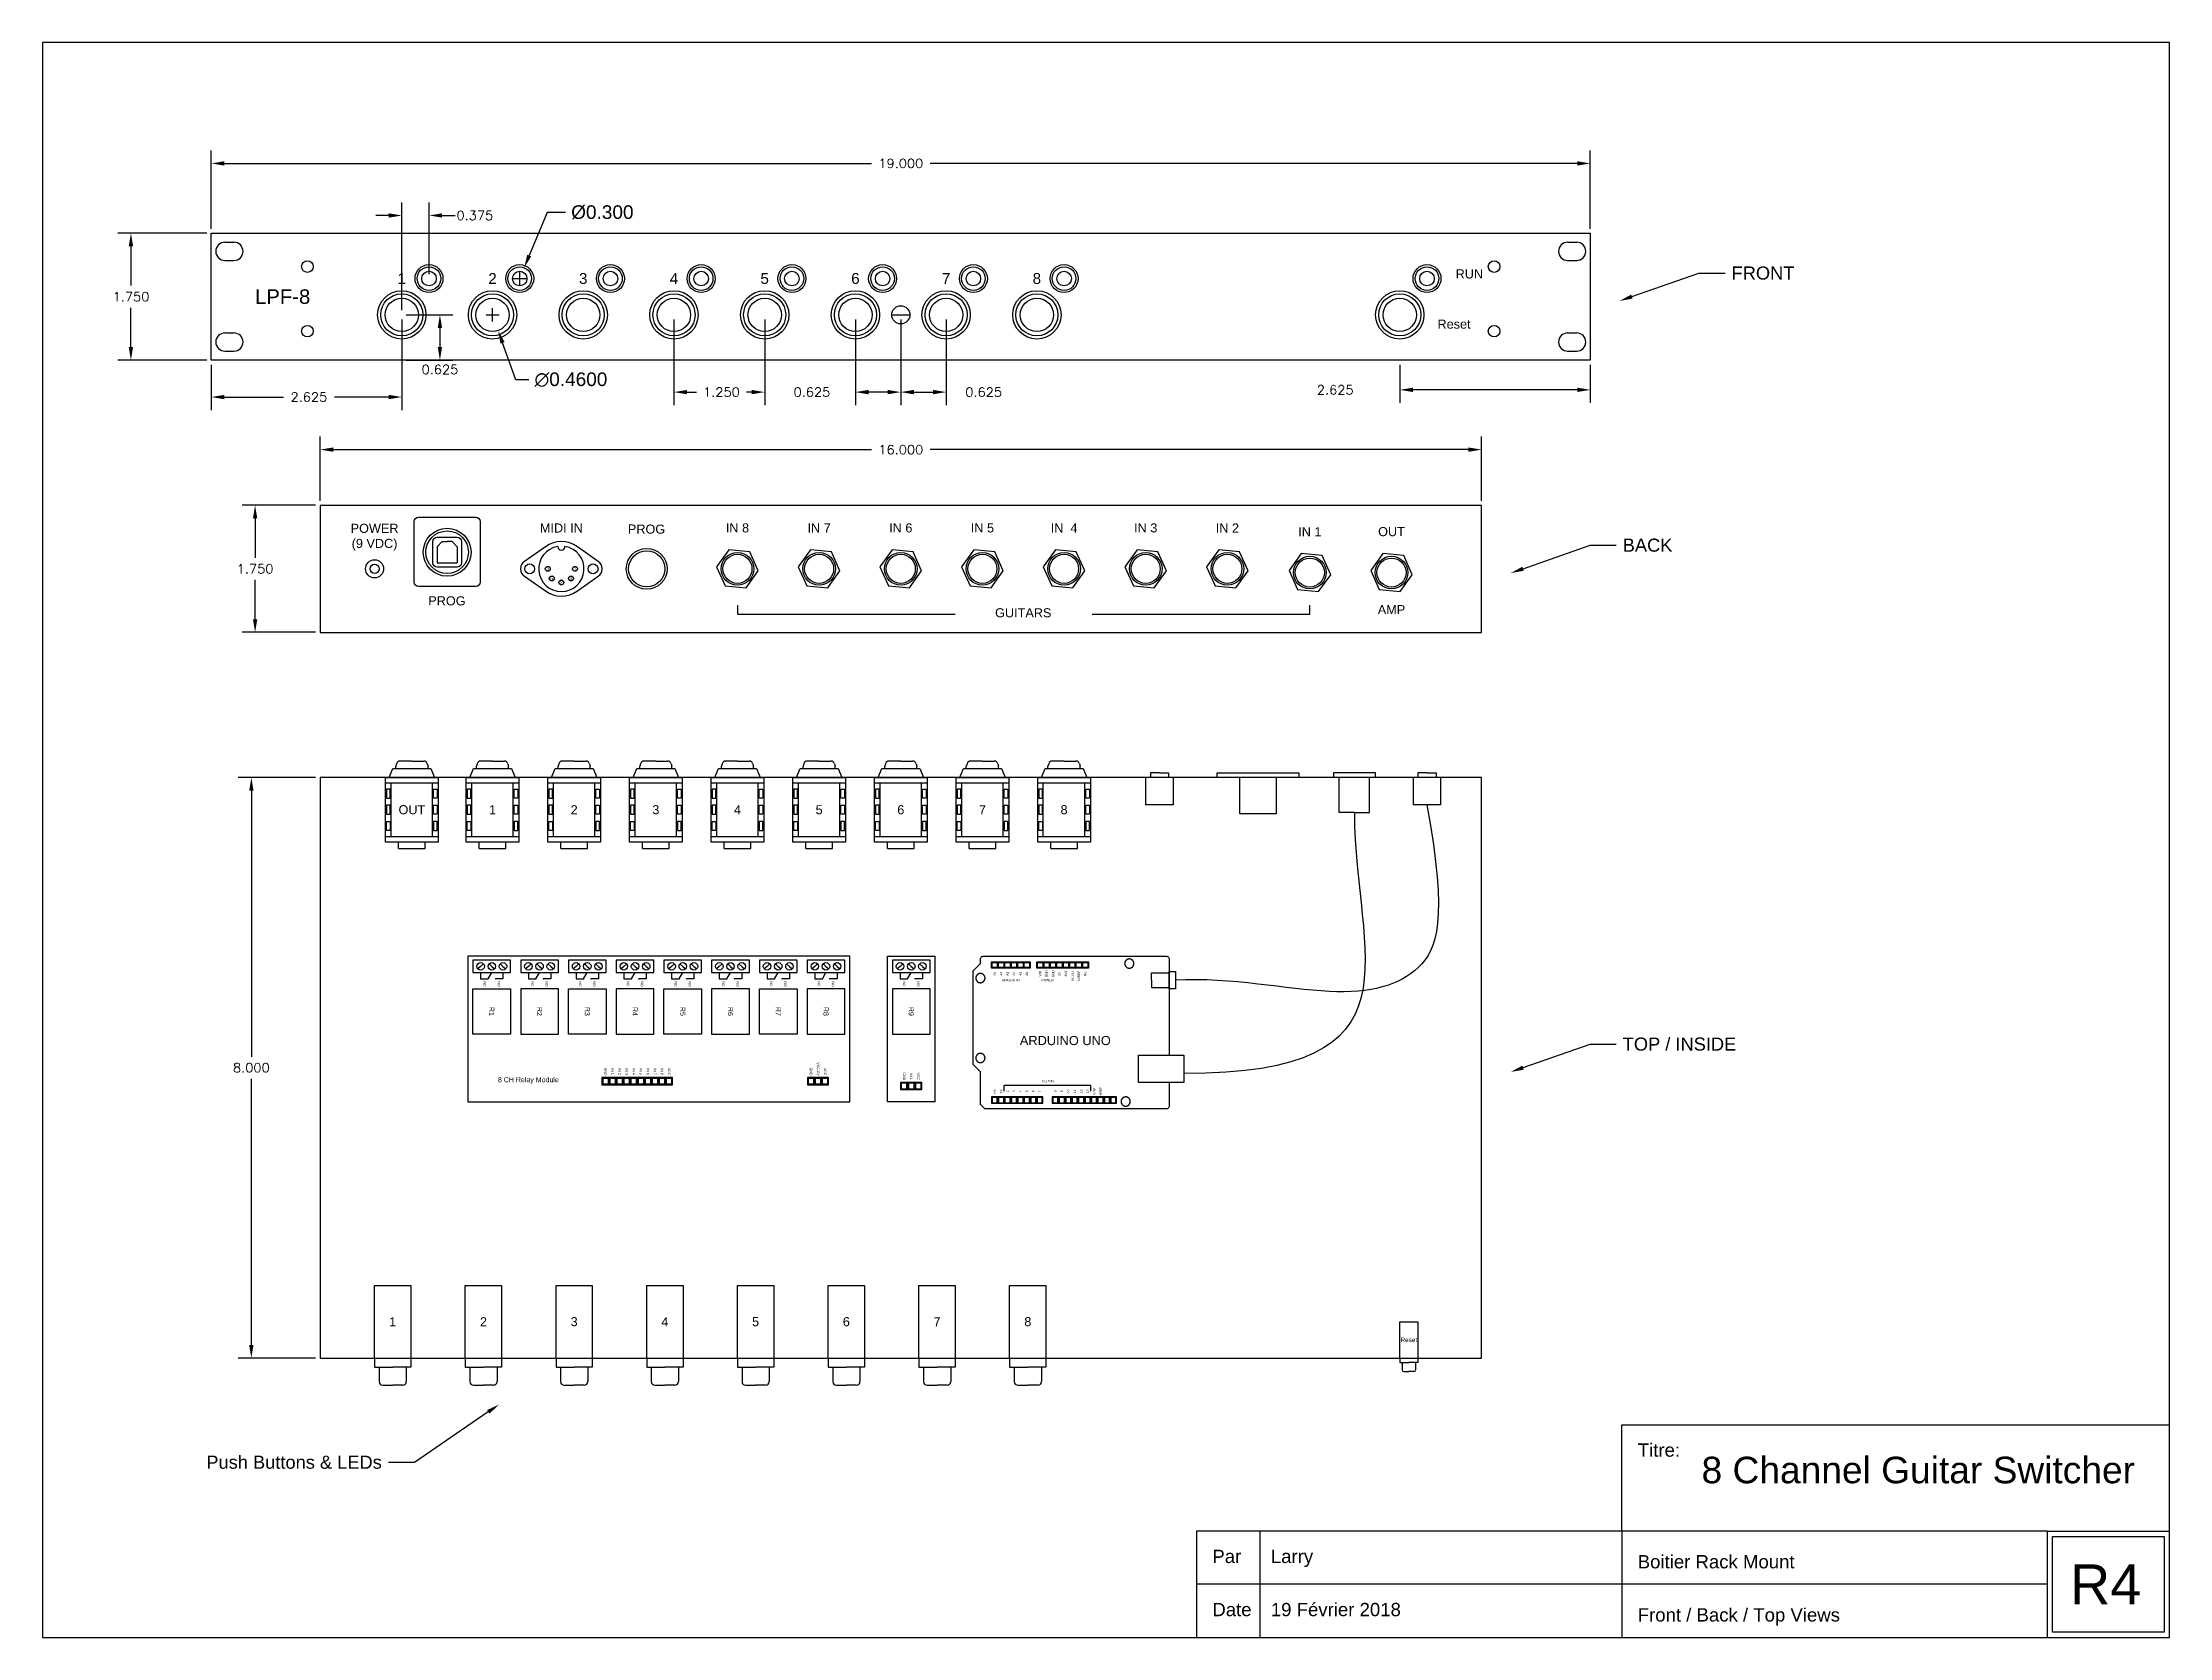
# Model space of a CAD drawing. Header units: centimetres. Extents: x 3.3 to 32.6, y -5.1 to 16.9.
import ezdxf
from ezdxf import colors
from ezdxf.entities.mleader import LeaderData, LeaderLine
from ezdxf.enums import TextEntityAlignment as Align
from ezdxf.math import Vec2, Vec3

# ---------------------------------------------------------------- set-up
doc = ezdxf.new("R2010")
doc.units = ezdxf.units.CM
doc.header["$MEASUREMENT"] = 0
for name, color, linetype in [('Board', 9, 'Continuous'), ('BOR', 120, 'Continuous'), ('Components', 3, 'Continuous'), ('Contact', 1, 'Continuous'), ('Ligne', 4, 'Continuous'), ('PUN', 140, 'Continuous'), ('Texte', 6, 'Continuous')]:
    doc.layers.add(name, color=color, linetype=linetype)
doc.layers.add('Incisione', color=7, linetype='Continuous', true_color=0x1710ff)
doc.layers.add('Taglio', color=7, linetype='Continuous', true_color=0xc0240f)
doc.styles.add('ROMANS', font='romans.shx', dxfattribs={"width": 1.05, "height": 0.125})
doc.styles.get("Standard").update_dxf_attribs({"font": 'arial.ttf'})
doc.dimstyles.new('STANDARD$0', dxfattribs={"dimtxt": 0.25, "dimasz": 0.18, "dimexe": 0.18, "dimexo": 0.0625, "dimgap": 0.09, "dimtad": 0, "dimtih": 1, "dimtoh": 1, "dimdec": 3, "dimzin": 0, "dimdsep": 46, "dimtxsty": 'ROMANS', "dimcen": 0.09, "dimadec": 0, "dimazin": 0, "dimtfac": 1, "dimtdec": 3, "dimtofl": 0, "dimtmove": 2, "dimatfit": 3, "dimfxl": 1, "dimtolj": 1, "dimtzin": 0, "dimarcsym": 0})
doc.dimstyles.new('STANDARD$3', dxfattribs={"dimtxt": 0.1875, "dimasz": 0.18, "dimexe": 0.18, "dimexo": 0.0625, "dimgap": 0.09, "dimtad": 0, "dimtih": 1, "dimtoh": 1, "dimdec": 4, "dimzin": 0, "dimdsep": 46, "dimtxsty": 'Standard', "dimcen": 0.09, "dimadec": 0, "dimazin": 0, "dimtfac": 1, "dimtdec": 4, "dimtofl": 0, "dimtmove": 0, "dimatfit": 3, "dimfxl": 1, "dimtolj": 1, "dimtzin": 0, "dimarcsym": 0})

# ---------------------------------------------------------------- blocks, each defined once
blk = doc.blocks.new('Cartouche 10x20')
for p, q in [((20, 15), (0, 15)), ((0, 15), (0, 0)), ((20, 0), (20, 15)), ((14.85, 1), (14.85, 2)), ((14.85, 2), (20, 2)), ((14.85, 1), (10.85, 1)), ((10.85, 1), (10.85, 0.5)), ((11.45, 0), (11.45, 1)), ((18.85, 1), (14.85, 1)), ((14.85, 1), (14.85, 0.5)), ((18.85, 1), (20, 1)), ((18.85, 1), (18.85, 0)), ((14.85, 0.5), (10.85, 0.5)), ((10.85, 0.5), (10.85, 0)), ((18.85, 0.5), (14.85, 0.5)), ((14.85, 0.5), (14.85, 0)), ((0, 0), (20, 0))]:
    blk.add_line(p, q)
blk.add_lwpolyline([(18.9, 0.95), (19.95, 0.95), (19.95, 0.05), (18.9, 0.05)], close=True)
for s, p in [('Titre:', (15, 1.7)), ('Par', (11, 0.7)), ('Date', (11, 0.2))]:
    blk.add_text(s, height=0.125).set_placement(p)
for tag, p, height in [('NAME', (15.6, 1.45), 0.25), ('OWNER', (11.55, 0.7), 0.125), ('DESCRIP1', (15, 0.65), 0.125), ('DATE', (11.55, 0.2), 0.125), ('DESCRIP2', (15, 0.15), 0.125)]:
    blk.add_attdef(tag, p, '', height=height)
blk.add_attdef('NO', text='', height=0.375).set_placement((19.4, 0.5), align=Align.MIDDLE_CENTER)
blk = doc.blocks.new('*D44')
at = {"layer": 'Defpoints', "color": 0, "ltscale": 3, "transparency": 16777216}
for p in [(24.651, 15.242), (5.651, 14.281), (24.651, 14.281)]:
    blk.add_point(p, dxfattribs=at)
at = {"layer": 'Texte', "color": 0, "lineweight": -2, "ltscale": 3, "transparency": 16777216}
for p, q in [((5.651, 14.343), (5.651, 15.422)), ((5.831, 15.242), (14.746, 15.242)), ((24.471, 15.242), (15.557, 15.242)), ((24.651, 14.343), (24.651, 15.422))]:
    blk.add_line(p, q, dxfattribs=at)
at = {"layer": 'Texte', "color": 0, "ltscale": 3, "transparency": 16777216}
for points in [[(5.831, 15.272), (5.831, 15.212), (5.651, 15.242)], [(24.471, 15.272), (24.471, 15.212), (24.651, 15.242)]]:
    blk.add_solid(points, dxfattribs=at)
at = {"layer": 'Texte', "color": 0, "ltscale": 3, "transparency": 16777216, "insert": (15.151, 15.242), "char_height": 0.125, "attachment_point": 5, "style": 'ROMANS'}
blk.add_mtext('\\A1;19.000', dxfattribs=at)
blk = doc.blocks.new('*D45')
at = {"layer": 'Defpoints', "color": 0, "ltscale": 3, "transparency": 16777216}
for p in [(4.544, 14.281), (5.651, 14.281), (5.651, 12.531)]:
    blk.add_point(p, dxfattribs=at)
at = {"layer": 'Texte', "color": 0, "lineweight": -2, "ltscale": 3, "transparency": 16777216}
for p, q in [((5.588, 14.281), (4.364, 14.281)), ((4.544, 14.101), (4.544, 13.558)), ((4.544, 12.711), (4.544, 13.253)), ((5.588, 12.531), (4.364, 12.531))]:
    blk.add_line(p, q, dxfattribs=at)
at = {"layer": 'Texte', "color": 0, "ltscale": 3, "transparency": 16777216}
for points in [[(4.514, 14.101), (4.574, 14.101), (4.544, 14.281)], [(4.514, 12.711), (4.574, 12.711), (4.544, 12.531)]]:
    blk.add_solid(points, dxfattribs=at)
at = {"layer": 'Texte', "color": 0, "ltscale": 3, "transparency": 16777216, "insert": (4.544, 13.406), "char_height": 0.125, "attachment_point": 5, "style": 'ROMANS'}
blk.add_mtext('\\A1;1.750', dxfattribs=at)
blk = doc.blocks.new('*D46')
at = {"layer": 'Defpoints', "color": 0, "ltscale": 3, "transparency": 16777216}
for p in [(7.151, 11.298), (7.151, 10.531), (23.151, 10.531)]:
    blk.add_point(p, dxfattribs=at)
at = {"layer": 'Texte', "color": 0, "lineweight": -2, "ltscale": 3, "transparency": 16777216}
for p, q in [((7.151, 10.593), (7.151, 11.478)), ((23.151, 10.593), (23.151, 11.478)), ((7.331, 11.298), (14.745, 11.298)), ((22.971, 11.298), (15.556, 11.298))]:
    blk.add_line(p, q, dxfattribs=at)
at = {"layer": 'Texte', "color": 0, "ltscale": 3, "transparency": 16777216}
for points in [[(7.331, 11.328), (7.331, 11.268), (7.151, 11.298)], [(22.971, 11.328), (22.971, 11.268), (23.151, 11.298)]]:
    blk.add_solid(points, dxfattribs=at)
at = {"layer": 'Texte', "color": 0, "ltscale": 3, "transparency": 16777216, "insert": (15.151, 11.298), "char_height": 0.125, "attachment_point": 5, "style": 'ROMANS'}
blk.add_mtext('\\A1;16.000', dxfattribs=at)
blk = doc.blocks.new('*D47')
at = {"layer": 'Defpoints', "color": 0, "ltscale": 3, "transparency": 16777216}
for p in [(7.151, 10.531), (6.255, 8.781), (7.151, 8.781)]:
    blk.add_point(p, dxfattribs=at)
at = {"layer": 'Texte', "color": 0, "lineweight": -2, "ltscale": 3, "transparency": 16777216}
for p, q in [((7.088, 10.531), (6.075, 10.531)), ((6.255, 10.351), (6.255, 9.808)), ((6.255, 8.961), (6.255, 9.503)), ((7.088, 8.781), (6.075, 8.781))]:
    blk.add_line(p, q, dxfattribs=at)
at = {"layer": 'Texte', "color": 0, "ltscale": 3, "transparency": 16777216}
for points in [[(6.225, 10.351), (6.285, 10.351), (6.255, 10.531)], [(6.225, 8.961), (6.285, 8.961), (6.255, 8.781)]]:
    blk.add_solid(points, dxfattribs=at)
at = {"layer": 'Texte', "color": 0, "ltscale": 3, "transparency": 16777216, "insert": (6.255, 9.656), "char_height": 0.125, "attachment_point": 5, "style": 'ROMANS'}
blk.add_mtext('\\A1;1.750', dxfattribs=at)
blk = doc.blocks.new('*D48')
at = {"layer": 'Defpoints', "color": 0, "ltscale": 3, "transparency": 16777216}
for p in [(7.151, 6.781), (6.203, -1.219), (7.151, -1.219)]:
    blk.add_point(p, dxfattribs=at)
at = {"layer": 'Texte', "color": 0, "lineweight": -2, "ltscale": 3, "transparency": 16777216}
for p, q in [((7.088, 6.781), (6.023, 6.781)), ((6.203, 6.601), (6.203, 2.933)), ((6.203, -1.039), (6.203, 2.628)), ((7.088, -1.219), (6.023, -1.219))]:
    blk.add_line(p, q, dxfattribs=at)
at = {"layer": 'Texte', "color": 0, "ltscale": 3, "transparency": 16777216}
for points in [[(6.173, 6.601), (6.233, 6.601), (6.203, 6.781)], [(6.173, -1.039), (6.233, -1.039), (6.203, -1.219)]]:
    blk.add_solid(points, dxfattribs=at)
at = {"layer": 'Texte', "color": 0, "ltscale": 3, "transparency": 16777216, "insert": (6.203, 2.781), "char_height": 0.125, "attachment_point": 5, "style": 'ROMANS'}
blk.add_mtext('\\A1;8.000', dxfattribs=at)
blk = doc.blocks.new('*D52')
at = {"layer": 'Defpoints', "color": 0, "ltscale": 3, "transparency": 16777216}
for p in [(8.276, 13.156), (5.651, 12.531), (8.276, 12.023)]:
    blk.add_point(p, dxfattribs=at)
at = {"layer": 'Texte', "color": 0, "lineweight": -2, "ltscale": 3, "transparency": 16777216}
for p, q in [((8.276, 13.093), (8.276, 11.843)), ((5.651, 12.468), (5.651, 11.843)), ((5.831, 12.023), (6.644, 12.023)), ((8.096, 12.023), (7.349, 12.023))]:
    blk.add_line(p, q, dxfattribs=at)
at = {"layer": 'Texte', "color": 0, "ltscale": 3, "transparency": 16777216}
for points in [[(5.831, 12.053), (5.831, 11.993), (5.651, 12.023)], [(8.096, 12.053), (8.096, 11.993), (8.276, 12.023)]]:
    blk.add_solid(points, dxfattribs=at)
at = {"layer": 'Texte', "color": 0, "ltscale": 3, "transparency": 16777216, "insert": (6.996, 12.023), "char_height": 0.125, "attachment_point": 5, "style": 'ROMANS'}
blk.add_mtext('\\A1;2.625', dxfattribs=at)
blk = doc.blocks.new('*D53')
at = {"layer": 'Defpoints', "color": 0, "ltscale": 3, "transparency": 16777216}
for p in [(8.276, 13.156), (8.276, 12.531), (8.801, 12.531)]:
    blk.add_point(p, dxfattribs=at)
at = {"layer": 'Texte', "color": 0, "lineweight": -2, "ltscale": 3, "transparency": 16777216}
for p, q in [((8.338, 13.156), (8.981, 13.156)), ((8.801, 12.976), (8.801, 12.711)), ((8.338, 12.531), (8.981, 12.531))]:
    blk.add_line(p, q, dxfattribs=at)
at = {"layer": 'Texte', "color": 0, "ltscale": 3, "transparency": 16777216}
for points in [[(8.771, 12.976), (8.831, 12.976), (8.801, 13.156)], [(8.771, 12.711), (8.831, 12.711), (8.801, 12.531)]]:
    blk.add_solid(points, dxfattribs=at)
at = {"layer": 'Texte', "color": 0, "ltscale": 3, "transparency": 16777216, "insert": (8.801, 12.403), "char_height": 0.125, "attachment_point": 5, "style": 'ROMANS'}
blk.add_mtext('\\A1;0.625', dxfattribs=at)
blk = doc.blocks.new('*D54')
at = {"layer": 'Defpoints', "color": 0, "ltscale": 3, "transparency": 16777216}
for p in [(8.651, 14.525), (8.651, 13.656), (8.276, 13.156)]:
    blk.add_point(p, dxfattribs=at)
at = {"layer": 'Texte', "color": 0, "lineweight": -2, "ltscale": 3, "transparency": 16777216}
for p, q in [((8.276, 13.218), (8.276, 14.705)), ((8.651, 13.718), (8.651, 14.705)), ((8.096, 14.525), (7.916, 14.525)), ((8.831, 14.525), (9.011, 14.525))]:
    blk.add_line(p, q, dxfattribs=at)
at = {"layer": 'Texte', "color": 0, "ltscale": 3, "transparency": 16777216}
for points in [[(8.096, 14.555), (8.096, 14.495), (8.276, 14.525)], [(8.831, 14.555), (8.831, 14.495), (8.651, 14.525)]]:
    blk.add_solid(points, dxfattribs=at)
at = {"layer": 'Texte', "color": 0, "ltscale": 3, "transparency": 16777216, "insert": (9.282, 14.525), "char_height": 0.125, "attachment_point": 5, "style": 'ROMANS'}
blk.add_mtext('\\A1;0.375', dxfattribs=at)
blk = doc.blocks.new('*D55')
at = {"layer": 'Defpoints', "color": 0, "ltscale": 3, "transparency": 16777216}
for p in [(9.448, 13.372), (9.603, 12.939)]:
    blk.add_point(p, dxfattribs=at)
at = {"layer": 'Texte', "color": 0, "lineweight": -2, "ltscale": 3, "transparency": 16777216}
for p, q in [((9.526, 13.066), (9.526, 13.246)), ((9.436, 13.156), (9.616, 13.156)), ((9.845, 12.262), (9.664, 12.77)), ((10.025, 12.262), (9.845, 12.262))]:
    blk.add_line(p, q, dxfattribs=at)
at = {"layer": 'Texte', "color": 0, "ltscale": 3, "transparency": 16777216}
blk.add_solid([(9.692, 12.78), (9.635, 12.76), (9.603, 12.939)], dxfattribs=at)
at = {"layer": 'Texte', "color": 0, "ltscale": 3, "transparency": 16777216, "insert": (10.606, 12.262), "char_height": 0.1875, "attachment_point": 5}
blk.add_mtext('\\A1;∅0.4600', dxfattribs=at)
blk = doc.blocks.new('*D56')
at = {"layer": 'Defpoints', "color": 0, "ltscale": 3, "transparency": 16777216}
for p in [(9.963, 13.806), (9.839, 13.506)]:
    blk.add_point(p, dxfattribs=at)
at = {"layer": 'Texte', "color": 0, "lineweight": -2, "ltscale": 3, "transparency": 16777216}
for p, q in [((10.278, 14.568), (10.032, 13.972)), ((10.531, 14.568), (10.278, 14.568)), ((9.811, 13.656), (9.991, 13.656)), ((9.901, 13.566), (9.901, 13.746))]:
    blk.add_line(p, q, dxfattribs=at)
at = {"layer": 'Texte', "color": 0, "ltscale": 3, "transparency": 16777216}
blk.add_solid([(10.004, 13.984), (10.059, 13.961), (9.963, 13.806)], dxfattribs=at)
at = {"layer": 'Texte', "color": 0, "ltscale": 3, "transparency": 16777216, "insert": (11.039, 14.568), "char_height": 0.1875, "attachment_point": 5}
blk.add_mtext('\\A1;%%C0.300', dxfattribs=at)
blk = doc.blocks.new('*D57')
at = {"layer": 'Defpoints', "color": 0, "ltscale": 3, "transparency": 16777216}
for p in [(14.526, 13.156), (15.151, 13.156), (14.526, 12.091)]:
    blk.add_point(p, dxfattribs=at)
at = {"layer": 'Texte', "color": 0, "lineweight": -2, "ltscale": 3, "transparency": 16777216}
for p, q in [((14.526, 13.093), (14.526, 11.911)), ((15.151, 13.093), (15.151, 11.911)), ((14.971, 12.091), (14.706, 12.091))]:
    blk.add_line(p, q, dxfattribs=at)
at = {"layer": 'Texte', "color": 0, "ltscale": 3, "transparency": 16777216}
for points in [[(14.706, 12.121), (14.706, 12.061), (14.526, 12.091)], [(14.971, 12.121), (14.971, 12.061), (15.151, 12.091)]]:
    blk.add_solid(points, dxfattribs=at)
at = {"layer": 'Texte', "color": 0, "ltscale": 3, "transparency": 16777216, "insert": (13.926, 12.091), "char_height": 0.125, "attachment_point": 5, "style": 'ROMANS'}
blk.add_mtext('\\A1;0.625', dxfattribs=at)
blk = doc.blocks.new('*D58')
at = {"layer": 'Defpoints', "color": 0, "ltscale": 3, "transparency": 16777216}
for p in [(15.151, 13.156), (15.776, 13.156), (15.776, 12.091)]:
    blk.add_point(p, dxfattribs=at)
at = {"layer": 'Texte', "color": 0, "lineweight": -2, "ltscale": 3, "transparency": 16777216}
for p, q in [((15.151, 13.093), (15.151, 11.911)), ((15.776, 13.093), (15.776, 11.911)), ((15.331, 12.091), (15.596, 12.091))]:
    blk.add_line(p, q, dxfattribs=at)
at = {"layer": 'Texte', "color": 0, "ltscale": 3, "transparency": 16777216}
for points in [[(15.331, 12.121), (15.331, 12.061), (15.151, 12.091)], [(15.596, 12.121), (15.596, 12.061), (15.776, 12.091)]]:
    blk.add_solid(points, dxfattribs=at)
at = {"layer": 'Texte', "color": 0, "ltscale": 3, "transparency": 16777216, "insert": (16.293, 12.091), "char_height": 0.125, "attachment_point": 5, "style": 'ROMANS'}
blk.add_mtext('\\A1;0.625', dxfattribs=at)
blk = doc.blocks.new('*D59')
at = {"layer": 'Defpoints', "color": 0, "ltscale": 3, "transparency": 16777216}
for p in [(12.026, 13.156), (13.276, 13.156), (13.276, 12.091)]:
    blk.add_point(p, dxfattribs=at)
at = {"layer": 'Texte', "color": 0, "lineweight": -2, "ltscale": 3, "transparency": 16777216}
for p, q in [((12.026, 13.093), (12.026, 11.911)), ((13.276, 13.093), (13.276, 11.911)), ((12.206, 12.091), (12.337, 12.091)), ((13.096, 12.091), (13.023, 12.091))]:
    blk.add_line(p, q, dxfattribs=at)
at = {"layer": 'Texte', "color": 0, "ltscale": 3, "transparency": 16777216}
for points in [[(12.206, 12.121), (12.206, 12.061), (12.026, 12.091)], [(13.096, 12.121), (13.096, 12.061), (13.276, 12.091)]]:
    blk.add_solid(points, dxfattribs=at)
at = {"layer": 'Texte', "color": 0, "ltscale": 3, "transparency": 16777216, "insert": (12.68, 12.091), "char_height": 0.125, "attachment_point": 5, "style": 'ROMANS'}
blk.add_mtext('\\A1;1.250', dxfattribs=at)
blk = doc.blocks.new('*D60')
at = {"layer": 'Defpoints', "color": 0, "ltscale": 3, "transparency": 16777216}
for p in [(22.026, 12.531), (24.651, 12.531), (22.026, 12.122)]:
    blk.add_point(p, dxfattribs=at)
at = {"layer": 'Texte', "color": 0, "lineweight": -2, "ltscale": 3, "transparency": 16777216}
for p, q in [((22.026, 12.468), (22.026, 11.942)), ((24.651, 12.468), (24.651, 11.942)), ((24.471, 12.122), (22.206, 12.122))]:
    blk.add_line(p, q, dxfattribs=at)
at = {"layer": 'Texte', "color": 0, "ltscale": 3, "transparency": 16777216}
for points in [[(22.206, 12.152), (22.206, 12.092), (22.026, 12.122)], [(24.471, 12.152), (24.471, 12.092), (24.651, 12.122)]]:
    blk.add_solid(points, dxfattribs=at)
at = {"layer": 'Texte', "color": 0, "ltscale": 3, "transparency": 16777216, "insert": (21.136, 12.122), "char_height": 0.125, "attachment_point": 5, "style": 'ROMANS'}
blk.add_mtext('\\A1;2.625', dxfattribs=at)

msp = doc.modelspace()

# ---------------------------------------------------------------- linework, layer by layer
at = {"ltscale": 0.5}
for p, q in [((9.18726, 4.31661), (9.18726, 2.30952)), ((14.44896, 4.31661), (9.18726, 4.31661)), ((9.77574, 4.26468), (9.25649, 4.26468)), ((9.25649, 4.26468), (9.25649, 4.0916)), ((9.36212, 4.17814), (9.32329, 4.14399)), ((9.36212, 4.17814), (9.40096, 4.2123)), ((9.51611, 4.17814), (9.47728, 4.2123)), ((9.51611, 4.17814), (9.55495, 4.14399)), ((9.67011, 4.17814), (9.63127, 4.2123)), ((9.67011, 4.17814), (9.70894, 4.14399)), ((9.77574, 4.0916), (9.77574, 4.26468)), ((10.43345, 4.26468), (9.9142, 4.26468)), ((9.9142, 4.26468), (9.9142, 4.0916)), ((10.01983, 4.17814), (9.981, 4.14399)), ((10.01983, 4.17814), (10.05867, 4.2123)), ((10.17383, 4.17814), (10.13499, 4.2123)), ((10.17383, 4.17814), (10.21266, 4.14399)), ((10.32782, 4.17814), (10.28898, 4.2123)), ((10.32782, 4.17814), (10.36665, 4.14399)), ((10.43345, 4.0916), (10.43345, 4.26468)), ((11.09116, 4.26468), (10.57192, 4.26468)), ((10.57192, 4.26468), (10.57192, 4.0916)), ((10.67755, 4.17814), (10.63871, 4.14399)), ((10.67755, 4.17814), (10.71638, 4.2123)), ((10.83154, 4.17814), (10.79271, 4.2123)), ((10.83154, 4.17814), (10.87037, 4.14399)), ((10.98553, 4.17814), (10.9467, 4.2123)), ((10.98553, 4.17814), (11.02437, 4.14399)), ((11.09116, 4.0916), (11.09116, 4.26468)), ((11.74888, 4.26468), (11.22963, 4.26468)), ((11.22963, 4.26468), (11.22963, 4.0916)), ((11.33526, 4.17814), (11.29643, 4.14399)), ((11.33526, 4.17814), (11.37409, 4.2123)), ((11.48925, 4.17814), (11.45042, 4.2123)), ((11.48925, 4.17814), (11.52809, 4.14399)), ((11.64324, 4.17814), (11.60441, 4.2123)), ((11.64324, 4.17814), (11.68208, 4.14399)), ((11.74888, 4.0916), (11.74888, 4.26468)), ((12.40659, 4.26468), (11.88734, 4.26468)), ((11.88734, 4.26468), (11.88734, 4.0916)), ((11.99297, 4.17814), (11.95414, 4.14399)), ((11.99297, 4.17814), (12.03181, 4.2123)), ((12.14697, 4.17814), (12.10813, 4.2123)), ((12.14697, 4.17814), (12.1858, 4.14399)), ((12.30096, 4.17814), (12.26212, 4.2123)), ((12.30096, 4.17814), (12.33979, 4.14399)), ((12.40659, 4.0916), (12.40659, 4.26468)), ((13.0643, 4.26468), (12.54506, 4.26468)), ((12.54506, 4.26468), (12.54506, 4.0916)), ((12.65069, 4.17814), (12.61185, 4.14399)), ((12.65069, 4.17814), (12.68952, 4.2123)), ((12.80468, 4.17814), (12.76585, 4.2123)), ((12.80468, 4.17814), (12.84351, 4.14399)), ((12.95867, 4.17814), (12.91984, 4.2123)), ((12.95867, 4.17814), (12.99751, 4.14399)), ((13.0643, 4.0916), (13.0643, 4.26468)), ((13.72202, 4.26468), (13.20277, 4.26468)), ((13.20277, 4.26468), (13.20277, 4.0916)), ((13.3084, 4.17814), (13.26957, 4.14399)), ((13.3084, 4.17814), (13.34723, 4.2123)), ((13.46239, 4.17814), (13.42356, 4.2123)), ((13.46239, 4.17814), (13.50123, 4.14399)), ((13.61638, 4.17814), (13.57755, 4.2123)), ((13.61638, 4.17814), (13.65522, 4.14399)), ((13.72202, 4.0916), (13.72202, 4.26468)), ((14.37973, 4.26468), (13.86048, 4.26468)), ((13.86048, 4.26468), (13.86048, 4.0916)), ((13.96611, 4.17814), (13.92728, 4.14399)), ((13.96611, 4.17814), (14.00495, 4.2123)), ((14.12011, 4.17814), (14.08127, 4.2123)), ((14.12011, 4.17814), (14.15894, 4.14399)), ((14.2741, 4.17814), (14.23526, 4.2123)), ((14.2741, 4.17814), (14.31293, 4.14399)), ((14.37973, 4.0916), (14.37973, 4.26468)), ((14.44896, 2.30952), (14.44896, 4.31661)), ((14.96546, 2.30952), (14.96546, 4.31661)), ((15.55394, 4.26468), (15.03469, 4.26468)), ((15.03469, 4.26468), (15.03469, 4.0916)), ((15.14032, 4.17814), (15.10149, 4.14399)), ((15.14032, 4.17814), (15.17915, 4.2123)), ((15.29431, 4.17814), (15.25548, 4.2123)), ((15.29431, 4.17814), (15.33315, 4.14399)), ((15.4483, 4.17814), (15.40947, 4.2123)), ((15.4483, 4.17814), (15.48714, 4.14399)), ((15.55394, 4.0916), (15.55394, 4.26468)), ((15.62317, 2.30952), (15.62317, 4.31661)), ((16.3998, 4.24179), (16.48852, 4.24179)), ((16.3998, 4.15307), (16.3998, 4.24179)), ((16.48852, 4.15307), (16.3998, 4.15307)), ((16.40867, 4.23292), (16.47965, 4.23292)), ((16.40867, 4.16194), (16.40867, 4.23292)), ((16.47965, 4.16194), (16.40867, 4.16194)), ((16.47965, 4.23292), (16.47965, 4.16194)), ((16.48852, 4.24179), (16.48852, 4.15307)), ((16.48852, 4.24179), (16.57724, 4.24179)), ((16.48852, 4.15307), (16.48852, 4.24179)), ((16.57724, 4.15307), (16.48852, 4.15307)), ((16.49739, 4.23292), (16.56837, 4.23292)), ((16.49739, 4.16194), (16.49739, 4.23292)), ((16.56837, 4.16194), (16.49739, 4.16194)), ((16.56837, 4.23292), (16.56837, 4.16194)), ((16.57724, 4.24179), (16.57724, 4.15307)), ((16.57724, 4.24179), (16.66596, 4.24179)), ((16.57724, 4.15307), (16.57724, 4.24179)), ((16.66596, 4.15307), (16.57724, 4.15307)), ((16.58612, 4.23292), (16.65709, 4.23292)), ((16.58612, 4.16194), (16.58612, 4.23292)), ((16.65709, 4.16194), (16.58612, 4.16194)), ((16.65709, 4.23292), (16.65709, 4.16194)), ((16.66596, 4.24179), (16.66596, 4.15307)), ((16.66596, 4.24179), (16.75469, 4.24179)), ((16.66596, 4.15307), (16.66596, 4.24179)), ((16.75469, 4.15307), (16.66596, 4.15307)), ((16.67484, 4.23292), (16.74581, 4.23292)), ((16.67484, 4.16194), (16.67484, 4.23292)), ((16.74581, 4.16194), (16.67484, 4.16194)), ((16.74581, 4.23292), (16.74581, 4.16194)), ((16.75469, 4.24179), (16.84341, 4.24179)), ((16.75469, 4.15307), (16.75469, 4.24179)), ((16.75469, 4.24179), (16.75469, 4.15307)), ((16.84341, 4.15307), (16.75469, 4.15307)), ((16.76356, 4.23292), (16.83453, 4.23292)), ((16.76356, 4.16194), (16.76356, 4.23292)), ((16.83453, 4.16194), (16.76356, 4.16194)), ((16.83453, 4.23292), (16.83453, 4.16194)), ((16.84341, 4.24179), (16.84341, 4.15307)), ((16.84341, 4.24179), (16.93213, 4.24179)), ((16.84341, 4.15307), (16.84341, 4.24179)), ((16.93213, 4.15307), (16.84341, 4.15307)), ((16.85228, 4.23292), (16.92326, 4.23292)), ((16.85228, 4.16194), (16.85228, 4.23292)), ((16.92326, 4.16194), (16.85228, 4.16194)), ((16.92326, 4.23292), (16.92326, 4.16194)), ((16.93213, 4.24179), (16.93213, 4.15307)), ((17.02692, 4.24179), (17.11564, 4.24179)), ((17.02692, 4.15307), (17.02692, 4.24179)), ((17.11564, 4.15307), (17.02692, 4.15307)), ((17.03579, 4.23292), (17.10677, 4.23292)), ((17.03579, 4.16194), (17.03579, 4.23292)), ((17.10677, 4.16194), (17.03579, 4.16194)), ((17.10677, 4.23292), (17.10677, 4.16194)), ((17.11564, 4.24179), (17.11564, 4.15307)), ((17.11564, 4.24179), (17.20436, 4.24179)), ((17.11564, 4.15307), (17.11564, 4.24179)), ((17.20436, 4.15307), (17.11564, 4.15307)), ((17.12451, 4.23292), (17.19549, 4.23292)), ((17.12451, 4.16194), (17.12451, 4.23292)), ((17.19549, 4.16194), (17.12451, 4.16194)), ((17.19549, 4.23292), (17.19549, 4.16194)), ((17.20436, 4.24179), (17.20436, 4.15307)), ((17.20436, 4.24179), (17.29308, 4.24179)), ((17.20436, 4.15307), (17.20436, 4.24179)), ((17.29308, 4.15307), (17.20436, 4.15307)), ((17.21323, 4.23292), (17.28421, 4.23292)), ((17.21323, 4.16194), (17.21323, 4.23292)), ((17.28421, 4.16194), (17.21323, 4.16194)), ((17.28421, 4.23292), (17.28421, 4.16194)), ((17.29308, 4.24179), (17.29308, 4.15307)), ((17.29308, 4.24179), (17.3818, 4.24179)), ((17.29308, 4.15307), (17.29308, 4.24179)), ((17.3818, 4.15307), (17.29308, 4.15307)), ((17.30195, 4.23292), (17.37293, 4.23292)), ((17.30195, 4.16194), (17.30195, 4.23292)), ((17.37293, 4.16194), (17.30195, 4.16194)), ((17.37293, 4.23292), (17.37293, 4.16194)), ((17.3818, 4.24179), (17.47052, 4.24179)), ((17.3818, 4.15307), (17.3818, 4.24179)), ((17.3818, 4.24179), (17.3818, 4.15307)), ((17.47052, 4.15307), (17.3818, 4.15307)), ((17.39067, 4.23292), (17.46165, 4.23292)), ((17.39067, 4.16194), (17.39067, 4.23292)), ((17.46165, 4.16194), (17.39067, 4.16194)), ((17.46165, 4.23292), (17.46165, 4.16194)), ((17.47052, 4.24179), (17.47052, 4.15307)), ((17.47052, 4.24179), (17.55924, 4.24179)), ((17.47052, 4.15307), (17.47052, 4.24179)), ((17.55924, 4.15307), (17.47052, 4.15307)), ((17.47939, 4.23292), (17.55037, 4.23292)), ((17.47939, 4.16194), (17.47939, 4.23292)), ((17.55037, 4.16194), (17.47939, 4.16194)), ((17.55037, 4.23292), (17.55037, 4.16194)), ((17.55924, 4.24179), (17.55924, 4.15307)), ((17.55924, 4.24179), (17.64796, 4.24179)), ((17.55924, 4.15307), (17.55924, 4.24179)), ((17.64796, 4.15307), (17.55924, 4.15307)), ((17.56812, 4.23292), (17.63909, 4.23292)), ((17.56812, 4.16194), (17.56812, 4.23292)), ((17.63909, 4.16194), (17.56812, 4.16194)), ((17.63909, 4.23292), (17.63909, 4.16194)), ((17.64796, 4.24179), (17.64796, 4.15307)), ((17.64796, 4.24179), (17.73669, 4.24179)), ((17.64796, 4.15307), (17.64796, 4.24179)), ((17.73669, 4.15307), (17.64796, 4.15307)), ((17.65684, 4.23292), (17.72781, 4.23292)), ((17.65684, 4.16194), (17.65684, 4.23292)), ((17.72781, 4.16194), (17.65684, 4.16194)), ((17.72781, 4.23292), (17.72781, 4.16194)), ((17.73669, 4.24179), (17.73669, 4.15307)), ((9.25649, 4.0916), (9.77574, 4.0916)), ((9.25649, 3.8686), (9.77574, 3.8686)), ((9.25649, 3.2455), (9.25649, 3.8686)), ((9.77574, 3.8686), (9.77574, 3.2455)), ((9.9142, 4.0916), (10.43345, 4.0916)), ((10.43345, 3.8686), (9.9142, 3.8686)), ((9.9142, 3.8686), (9.9142, 3.2455)), ((10.43345, 3.2455), (10.43345, 3.8686)), ((10.57192, 4.0916), (11.09116, 4.0916)), ((10.57192, 3.8686), (11.09116, 3.8686)), ((10.57192, 3.2455), (10.57192, 3.8686)), ((11.09116, 3.8686), (11.09116, 3.2455)), ((11.22963, 4.0916), (11.74888, 4.0916)), ((11.74888, 3.8686), (11.22963, 3.8686)), ((11.22963, 3.8686), (11.22963, 3.2455)), ((11.74888, 3.2455), (11.74888, 3.8686)), ((11.88734, 4.0916), (12.40659, 4.0916)), ((11.88734, 3.8686), (12.40659, 3.8686)), ((11.88734, 3.2455), (11.88734, 3.8686)), ((12.40659, 3.8686), (12.40659, 3.2455)), ((12.54506, 4.0916), (13.0643, 4.0916)), ((13.0643, 3.8686), (12.54506, 3.8686)), ((12.54506, 3.8686), (12.54506, 3.2455)), ((13.0643, 3.2455), (13.0643, 3.8686)), ((13.20277, 4.0916), (13.72202, 4.0916)), ((13.20277, 3.8686), (13.72202, 3.8686)), ((13.20277, 3.2455), (13.20277, 3.8686)), ((13.72202, 3.8686), (13.72202, 3.2455)), ((13.86048, 4.0916), (14.37973, 4.0916)), ((14.37973, 3.8686), (13.86048, 3.8686)), ((13.86048, 3.8686), (13.86048, 3.2455)), ((14.37973, 3.2455), (14.37973, 3.8686)), ((15.03469, 4.0916), (15.55394, 4.0916)), ((15.55394, 3.8686), (15.03469, 3.8686)), ((15.03469, 3.8686), (15.03469, 3.2455)), ((15.55394, 3.2455), (15.55394, 3.8686)), ((9.77574, 3.2455), (9.25649, 3.2455)), ((9.9142, 3.2455), (10.43345, 3.2455)), ((11.09116, 3.2455), (10.57192, 3.2455)), ((11.22963, 3.2455), (11.74888, 3.2455)), ((12.40659, 3.2455), (11.88734, 3.2455)), ((12.54506, 3.2455), (13.0643, 3.2455)), ((13.72202, 3.2455), (13.20277, 3.2455)), ((13.86048, 3.2455), (14.37973, 3.2455)), ((15.03469, 3.2455), (15.55394, 3.2455)), ((11.13119, 2.64463), (11.03383, 2.64463)), ((11.03383, 2.64463), (11.03383, 2.54727)), ((11.13119, 2.54727), (11.13119, 2.64463)), ((11.22855, 2.64463), (11.13119, 2.64463)), ((11.13119, 2.64463), (11.13119, 2.54727)), ((11.22855, 2.54727), (11.22855, 2.64463)), ((11.32591, 2.64463), (11.22855, 2.64463)), ((11.22855, 2.64463), (11.22855, 2.54727)), ((11.32591, 2.54727), (11.32591, 2.64463)), ((11.42327, 2.64463), (11.32591, 2.64463)), ((11.32591, 2.64463), (11.32591, 2.54727)), ((11.52062, 2.64463), (11.42327, 2.64463)), ((11.42327, 2.64463), (11.42327, 2.54727)), ((11.42327, 2.54727), (11.42327, 2.64463)), ((11.52062, 2.54727), (11.52062, 2.64463)), ((11.61798, 2.64463), (11.52062, 2.64463)), ((11.52062, 2.64463), (11.52062, 2.54727)), ((11.61798, 2.54727), (11.61798, 2.64463)), ((11.71534, 2.64463), (11.61798, 2.64463)), ((11.61798, 2.64463), (11.61798, 2.54727)), ((11.71534, 2.54727), (11.71534, 2.64463)), ((11.8127, 2.64463), (11.71534, 2.64463)), ((11.71534, 2.64463), (11.71534, 2.54727)), ((11.8127, 2.54727), (11.8127, 2.64463)), ((11.91006, 2.64463), (11.8127, 2.64463)), ((11.8127, 2.64463), (11.8127, 2.54727)), ((11.91006, 2.54727), (11.91006, 2.64463)), ((12.00742, 2.64463), (11.91006, 2.64463)), ((11.91006, 2.64463), (11.91006, 2.54727)), ((12.00742, 2.54727), (12.00742, 2.64463)), ((13.96217, 2.64463), (13.86481, 2.64463)), ((13.86481, 2.64463), (13.86481, 2.54727)), ((13.96217, 2.54727), (13.96217, 2.64463)), ((14.05953, 2.64463), (13.96217, 2.64463)), ((13.96217, 2.64463), (13.96217, 2.54727)), ((14.05953, 2.54727), (14.05953, 2.64463)), ((14.15689, 2.64463), (14.05953, 2.64463)), ((14.05953, 2.64463), (14.05953, 2.54727)), ((14.15689, 2.54727), (14.15689, 2.64463)), ((11.03383, 2.54727), (11.13119, 2.54727)), ((11.12145, 2.6349), (11.04357, 2.6349)), ((11.04357, 2.6349), (11.04357, 2.55701)), ((11.04357, 2.55701), (11.12145, 2.55701)), ((11.12145, 2.55701), (11.12145, 2.6349)), ((11.13119, 2.54727), (11.22855, 2.54727)), ((11.21881, 2.6349), (11.14092, 2.6349)), ((11.14092, 2.6349), (11.14092, 2.55701)), ((11.14092, 2.55701), (11.21881, 2.55701)), ((11.21881, 2.55701), (11.21881, 2.6349)), ((11.22855, 2.54727), (11.32591, 2.54727)), ((11.31617, 2.6349), (11.23828, 2.6349)), ((11.23828, 2.6349), (11.23828, 2.55701)), ((11.23828, 2.55701), (11.31617, 2.55701)), ((11.31617, 2.55701), (11.31617, 2.6349)), ((11.32591, 2.54727), (11.42327, 2.54727)), ((11.41353, 2.6349), (11.33564, 2.6349)), ((11.33564, 2.6349), (11.33564, 2.55701)), ((11.33564, 2.55701), (11.41353, 2.55701)), ((11.41353, 2.55701), (11.41353, 2.6349)), ((11.42327, 2.54727), (11.52062, 2.54727)), ((11.51089, 2.6349), (11.433, 2.6349)), ((11.433, 2.6349), (11.433, 2.55701)), ((11.433, 2.55701), (11.51089, 2.55701)), ((11.51089, 2.55701), (11.51089, 2.6349)), ((11.52062, 2.54727), (11.61798, 2.54727)), ((11.60825, 2.6349), (11.53036, 2.6349)), ((11.53036, 2.6349), (11.53036, 2.55701)), ((11.53036, 2.55701), (11.60825, 2.55701)), ((11.60825, 2.55701), (11.60825, 2.6349)), ((11.61798, 2.54727), (11.71534, 2.54727)), ((11.70561, 2.6349), (11.62772, 2.6349)), ((11.62772, 2.6349), (11.62772, 2.55701)), ((11.62772, 2.55701), (11.70561, 2.55701)), ((11.70561, 2.55701), (11.70561, 2.6349)), ((11.71534, 2.54727), (11.8127, 2.54727)), ((11.80296, 2.6349), (11.72508, 2.6349)), ((11.72508, 2.6349), (11.72508, 2.55701)), ((11.72508, 2.55701), (11.80296, 2.55701)), ((11.80296, 2.55701), (11.80296, 2.6349)), ((11.8127, 2.54727), (11.91006, 2.54727)), ((11.90032, 2.6349), (11.82244, 2.6349)), ((11.82244, 2.6349), (11.82244, 2.55701)), ((11.82244, 2.55701), (11.90032, 2.55701)), ((11.90032, 2.55701), (11.90032, 2.6349)), ((11.91006, 2.54727), (12.00742, 2.54727)), ((11.99768, 2.6349), (11.9198, 2.6349)), ((11.9198, 2.6349), (11.9198, 2.55701)), ((11.9198, 2.55701), (11.99768, 2.55701)), ((11.99768, 2.55701), (11.99768, 2.6349)), ((13.86481, 2.54727), (13.96217, 2.54727)), ((13.95243, 2.6349), (13.87455, 2.6349)), ((13.87455, 2.6349), (13.87455, 2.55701)), ((13.87455, 2.55701), (13.95243, 2.55701)), ((13.95243, 2.55701), (13.95243, 2.6349)), ((13.96217, 2.54727), (14.05953, 2.54727)), ((14.04979, 2.6349), (13.9719, 2.6349)), ((13.9719, 2.6349), (13.9719, 2.55701)), ((13.9719, 2.55701), (14.04979, 2.55701)), ((14.04979, 2.55701), (14.04979, 2.6349)), ((14.05953, 2.54727), (14.15689, 2.54727)), ((14.14715, 2.6349), (14.06926, 2.6349)), ((14.06926, 2.6349), (14.06926, 2.55701)), ((14.06926, 2.55701), (14.14715, 2.55701)), ((14.14715, 2.55701), (14.14715, 2.6349)), ((15.24563, 2.57862), (15.14827, 2.57862)), ((15.14827, 2.57862), (15.14827, 2.48126)), ((15.14827, 2.48126), (15.24563, 2.48126)), ((15.2359, 2.56888), (15.15801, 2.56888)), ((15.15801, 2.56888), (15.15801, 2.491)), ((15.15801, 2.491), (15.2359, 2.491)), ((15.2359, 2.491), (15.2359, 2.56888)), ((15.24563, 2.48126), (15.24563, 2.57862)), ((15.34299, 2.57862), (15.24563, 2.57862)), ((15.24563, 2.57862), (15.24563, 2.48126)), ((15.24563, 2.48126), (15.34299, 2.48126)), ((15.33326, 2.56888), (15.25537, 2.56888)), ((15.25537, 2.56888), (15.25537, 2.491)), ((15.25537, 2.491), (15.33326, 2.491)), ((15.33326, 2.491), (15.33326, 2.56888)), ((15.34299, 2.48126), (15.34299, 2.57862)), ((15.44035, 2.57862), (15.34299, 2.57862)), ((15.34299, 2.57862), (15.34299, 2.48126)), ((15.34299, 2.48126), (15.44035, 2.48126)), ((15.43061, 2.56888), (15.35273, 2.56888)), ((15.35273, 2.56888), (15.35273, 2.491)), ((15.35273, 2.491), (15.43061, 2.491)), ((15.43061, 2.491), (15.43061, 2.56888)), ((15.44035, 2.48126), (15.44035, 2.57862)), ((16.48852, 2.37928), (16.3998, 2.37928)), ((16.3998, 2.37928), (16.3998, 2.29056)), ((16.47965, 2.37041), (16.40867, 2.37041)), ((16.40867, 2.37041), (16.40867, 2.29943)), ((16.47965, 2.29943), (16.47965, 2.37041)), ((16.48852, 2.29056), (16.48852, 2.37928)), ((16.57724, 2.37928), (16.48852, 2.37928)), ((16.48852, 2.37928), (16.48852, 2.29056)), ((16.56837, 2.37041), (16.49739, 2.37041)), ((16.49739, 2.37041), (16.49739, 2.29943)), ((16.56837, 2.29943), (16.56837, 2.37041)), ((16.57724, 2.29056), (16.57724, 2.37928)), ((16.66596, 2.37928), (16.57724, 2.37928)), ((16.57724, 2.37928), (16.57724, 2.29056)), ((16.65709, 2.37041), (16.58612, 2.37041)), ((16.58612, 2.37041), (16.58612, 2.29943)), ((16.65709, 2.29943), (16.65709, 2.37041)), ((16.66596, 2.29056), (16.66596, 2.37928)), ((16.75469, 2.37928), (16.66596, 2.37928)), ((16.66596, 2.37928), (16.66596, 2.29056)), ((16.74581, 2.37041), (16.67484, 2.37041)), ((16.67484, 2.37041), (16.67484, 2.29943)), ((16.74581, 2.29943), (16.74581, 2.37041)), ((16.84341, 2.37928), (16.75469, 2.37928)), ((16.75469, 2.37928), (16.75469, 2.29056)), ((16.75469, 2.29056), (16.75469, 2.37928)), ((16.83453, 2.37041), (16.76356, 2.37041)), ((16.76356, 2.37041), (16.76356, 2.29943)), ((16.83453, 2.29943), (16.83453, 2.37041)), ((16.84341, 2.29056), (16.84341, 2.37928)), ((16.93213, 2.37928), (16.84341, 2.37928)), ((16.84341, 2.37928), (16.84341, 2.29056)), ((16.92326, 2.37041), (16.85228, 2.37041)), ((16.85228, 2.37041), (16.85228, 2.29943)), ((16.92326, 2.29943), (16.92326, 2.37041)), ((16.93213, 2.29056), (16.93213, 2.37928)), ((17.02085, 2.37928), (16.93213, 2.37928)), ((16.93213, 2.37928), (16.93213, 2.29056)), ((17.01198, 2.37041), (16.941, 2.37041)), ((16.941, 2.37041), (16.941, 2.29943)), ((17.01198, 2.29943), (17.01198, 2.37041)), ((17.02085, 2.29056), (17.02085, 2.37928)), ((17.10957, 2.37928), (17.02085, 2.37928)), ((17.02085, 2.37928), (17.02085, 2.29056)), ((17.1007, 2.37041), (17.02972, 2.37041)), ((17.02972, 2.37041), (17.02972, 2.29943)), ((17.1007, 2.29943), (17.1007, 2.37041)), ((17.10957, 2.29056), (17.10957, 2.37928)), ((17.32548, 2.37928), (17.23676, 2.37928)), ((17.23676, 2.37928), (17.23676, 2.29056)), ((17.31661, 2.37041), (17.24563, 2.37041)), ((17.24563, 2.37041), (17.24563, 2.29943)), ((17.31661, 2.29943), (17.31661, 2.37041)), ((17.32548, 2.29056), (17.32548, 2.37928)), ((17.4142, 2.37928), (17.32548, 2.37928)), ((17.32548, 2.37928), (17.32548, 2.29056)), ((17.40533, 2.37041), (17.33435, 2.37041)), ((17.33435, 2.37041), (17.33435, 2.29943)), ((17.40533, 2.29943), (17.40533, 2.37041)), ((17.4142, 2.29056), (17.4142, 2.37928)), ((17.50292, 2.37928), (17.4142, 2.37928)), ((17.4142, 2.37928), (17.4142, 2.29056)), ((17.49405, 2.37041), (17.42307, 2.37041)), ((17.42307, 2.37041), (17.42307, 2.29943)), ((17.49405, 2.29943), (17.49405, 2.37041)), ((17.50292, 2.29056), (17.50292, 2.37928)), ((17.59164, 2.37928), (17.50292, 2.37928)), ((17.50292, 2.37928), (17.50292, 2.29056)), ((17.58277, 2.37041), (17.51179, 2.37041)), ((17.51179, 2.37041), (17.51179, 2.29943)), ((17.58277, 2.29943), (17.58277, 2.37041)), ((17.68036, 2.37928), (17.59164, 2.37928)), ((17.59164, 2.37928), (17.59164, 2.29056)), ((17.59164, 2.29056), (17.59164, 2.37928)), ((17.67149, 2.37041), (17.60052, 2.37041)), ((17.60052, 2.37041), (17.60052, 2.29943)), ((17.67149, 2.29943), (17.67149, 2.37041)), ((17.68036, 2.29056), (17.68036, 2.37928)), ((17.76909, 2.37928), (17.68036, 2.37928)), ((17.68036, 2.37928), (17.68036, 2.29056)), ((17.76021, 2.37041), (17.68924, 2.37041)), ((17.68924, 2.37041), (17.68924, 2.29943)), ((17.76021, 2.29943), (17.76021, 2.37041)), ((17.76909, 2.29056), (17.76909, 2.37928)), ((17.85781, 2.37928), (17.76909, 2.37928)), ((17.76909, 2.37928), (17.76909, 2.29056)), ((17.84893, 2.37041), (17.77796, 2.37041)), ((17.77796, 2.37041), (17.77796, 2.29943)), ((17.84893, 2.29943), (17.84893, 2.37041)), ((17.85781, 2.29056), (17.85781, 2.37928)), ((17.94653, 2.37928), (17.85781, 2.37928)), ((17.85781, 2.37928), (17.85781, 2.29056)), ((17.93766, 2.37041), (17.86668, 2.37041)), ((17.86668, 2.37041), (17.86668, 2.29943)), ((17.93766, 2.29943), (17.93766, 2.37041)), ((17.94653, 2.29056), (17.94653, 2.37928)), ((18.03525, 2.37928), (17.94653, 2.37928)), ((17.94653, 2.37928), (17.94653, 2.29056)), ((18.02638, 2.37041), (17.9554, 2.37041)), ((17.9554, 2.37041), (17.9554, 2.29943)), ((18.02638, 2.29943), (18.02638, 2.37041)), ((18.03525, 2.29056), (18.03525, 2.37928)), ((18.12397, 2.37928), (18.03525, 2.37928)), ((18.03525, 2.37928), (18.03525, 2.29056)), ((18.1151, 2.37041), (18.04412, 2.37041)), ((18.04412, 2.37041), (18.04412, 2.29943)), ((18.1151, 2.29943), (18.1151, 2.37041)), ((18.12397, 2.29056), (18.12397, 2.37928)), ((9.18726, 2.30952), (14.44896, 2.30952)), ((16.3998, 2.29056), (16.48852, 2.29056)), ((16.40867, 2.29943), (16.47965, 2.29943)), ((16.48852, 2.29056), (16.57724, 2.29056)), ((16.49739, 2.29943), (16.56837, 2.29943)), ((16.57724, 2.29056), (16.66596, 2.29056)), ((16.58612, 2.29943), (16.65709, 2.29943)), ((16.66596, 2.29056), (16.75469, 2.29056)), ((16.67484, 2.29943), (16.74581, 2.29943)), ((16.75469, 2.29056), (16.84341, 2.29056)), ((16.76356, 2.29943), (16.83453, 2.29943)), ((16.84341, 2.29056), (16.93213, 2.29056)), ((16.85228, 2.29943), (16.92326, 2.29943)), ((16.93213, 2.29056), (17.02085, 2.29056)), ((16.941, 2.29943), (17.01198, 2.29943)), ((17.02085, 2.29056), (17.10957, 2.29056)), ((17.02972, 2.29943), (17.1007, 2.29943)), ((17.23676, 2.29056), (17.32548, 2.29056)), ((17.24563, 2.29943), (17.31661, 2.29943)), ((17.32548, 2.29056), (17.4142, 2.29056)), ((17.33435, 2.29943), (17.40533, 2.29943)), ((17.4142, 2.29056), (17.50292, 2.29056)), ((17.42307, 2.29943), (17.49405, 2.29943)), ((17.50292, 2.29056), (17.59164, 2.29056)), ((17.51179, 2.29943), (17.58277, 2.29943)), ((17.59164, 2.29056), (17.68036, 2.29056)), ((17.60052, 2.29943), (17.67149, 2.29943)), ((17.68036, 2.29056), (17.76909, 2.29056)), ((17.68924, 2.29943), (17.76021, 2.29943)), ((17.76909, 2.29056), (17.85781, 2.29056)), ((17.77796, 2.29943), (17.84893, 2.29943)), ((17.85781, 2.29056), (17.94653, 2.29056)), ((17.86668, 2.29943), (17.93766, 2.29943)), ((17.94653, 2.29056), (18.03525, 2.29056)), ((17.9554, 2.29943), (18.02638, 2.29943)), ((18.03525, 2.29056), (18.12397, 2.29056)), ((18.04412, 2.29943), (18.1151, 2.29943))]:
    msp.add_line(p, q, dxfattribs=at)
at = {"ltscale": 3}
for p, q in [((14.96546, 4.31661), (15.62317, 4.31661)), ((18.85019, 3.8704), (18.85019, 4.10815)), ((18.85019, 4.10815), (18.93476, 4.10815)), ((18.93476, 4.10815), (18.93476, 3.8704)), ((18.60454, 3.98927), (18.60454, 4.0902)), ((18.60454, 4.0902), (18.85019, 4.0902)), ((18.60454, 3.98927), (18.60454, 3.88835)), ((18.60454, 3.88835), (18.85019, 3.88835)), ((18.93476, 3.8704), (18.85019, 3.8704)), ((15.62317, 2.30952), (14.96546, 2.30952))]:
    msp.add_line(p, q, dxfattribs=at)
at = {"ltscale": 0.5}
for centre in [(9.36212, 4.17814), (9.51611, 4.17814), (9.67011, 4.17814), (10.01983, 4.17814), (10.17383, 4.17814), (10.32782, 4.17814), (10.67755, 4.17814), (10.83154, 4.17814), (10.98553, 4.17814), (11.33526, 4.17814), (11.48925, 4.17814), (11.64324, 4.17814), (11.99297, 4.17814), (12.14697, 4.17814), (12.30096, 4.17814), (12.65069, 4.17814), (12.80468, 4.17814), (12.95867, 4.17814), (13.3084, 4.17814), (13.46239, 4.17814), (13.61638, 4.17814), (13.96611, 4.17814), (14.12011, 4.17814), (14.2741, 4.17814), (15.14032, 4.17814), (15.29431, 4.17814), (15.4483, 4.17814)]:
    msp.add_circle(centre, 0.05172, dxfattribs=at)
at = {"layer": 'Board', "ltscale": 3}
for p, q in [((5.65063, 14.28072), (24.65063, 14.28072)), ((5.65063, 12.53072), (5.65063, 14.28072)), ((5.83813, 14.15572), (5.96313, 14.15572)), ((24.33813, 14.15572), (24.46313, 14.15572)), ((24.65063, 14.28072), (24.65063, 12.53072)), ((5.83813, 13.90572), (5.96313, 13.90572)), ((24.33813, 13.90572), (24.46313, 13.90572)), ((5.83813, 12.90572), (5.96313, 12.90572)), ((24.33813, 12.90572), (24.46313, 12.90572)), ((5.83813, 12.65572), (5.96313, 12.65572)), ((24.33813, 12.65572), (24.46313, 12.65572)), ((24.65063, 12.53072), (5.65063, 12.53072)), ((7.15063, 10.53072), (7.15063, 8.78072)), ((23.15063, 10.53072), (7.15063, 10.53072)), ((23.15063, 8.78072), (23.15063, 10.53072)), ((8.83133, 10.03176), (8.76202, 9.95807)), ((8.83133, 10.03176), (8.90063, 10.03176)), ((8.96993, 10.03176), (8.90063, 10.03176)), ((8.96993, 10.03176), (9.03923, 9.95807)), ((8.76202, 9.95807), (8.76202, 9.73698)), ((8.76202, 9.73698), (9.03923, 9.73698)), ((9.03923, 9.95807), (9.03923, 9.73698)), ((12.90063, 9.15572), (12.90063, 9.03072)), ((20.78662, 9.03072), (20.78662, 9.15572)), ((12.90063, 9.03072), (15.90063, 9.03072)), ((17.78662, 9.03072), (20.78662, 9.03072)), ((7.15063, 8.78072), (23.15063, 8.78072)), ((7.15063, 6.78072), (7.15063, -1.21928)), ((23.15063, 6.78072), (7.15063, 6.78072)), ((23.15063, -1.21928), (23.15063, 6.78072)), ((7.15063, -1.21928), (23.15063, -1.21928))]:
    msp.add_line(p, q, dxfattribs=at)
for points in [[(8.50623, 10.36641), (9.29502, 10.36641, -0.41421356), (9.35362, 10.30782), (9.35362, 9.47239, -0.41421356), (9.29502, 9.4138), (8.50623, 9.4138, -0.41421356), (8.44764, 9.47239), (8.44764, 10.30782, -0.41421356)], [(8.76202, 10.09036), (9.03923, 10.09036, -0.41421356), (9.09783, 10.03176), (9.09783, 9.73698, -0.41421356), (9.03923, 9.67838), (8.76202, 9.67838, -0.41421356), (8.70343, 9.73698), (8.70343, 10.03176, -0.41421356)]]:
    msp.add_lwpolyline(points, format="xyb", close=True, dxfattribs=at)
for points in [[(13.06931, 9.88962), (12.7824, 9.91875), (12.61372, 9.68485), (12.73195, 9.42181), (13.01886, 9.39268), (13.18754, 9.62659)], [(14.19431, 9.88962), (13.9074, 9.91875), (13.73872, 9.68485), (13.85695, 9.42181), (14.14386, 9.39268), (14.31254, 9.62659)], [(15.31931, 9.88962), (15.0324, 9.91875), (14.86372, 9.68485), (14.98195, 9.42181), (15.26886, 9.39268), (15.43754, 9.62659)], [(16.44431, 9.88962), (16.1574, 9.91875), (15.98872, 9.68485), (16.10695, 9.42181), (16.39386, 9.39268), (16.56254, 9.62659)], [(17.56931, 9.88962), (17.2824, 9.91875), (17.11372, 9.68485), (17.23195, 9.42181), (17.51886, 9.39268), (17.68754, 9.62659)], [(18.69431, 9.88962), (18.4074, 9.91875), (18.23872, 9.68485), (18.35695, 9.42181), (18.64386, 9.39268), (18.81254, 9.62659)], [(19.81931, 9.88962), (19.5324, 9.91875), (19.36372, 9.68485), (19.48195, 9.42181), (19.76886, 9.39268), (19.93754, 9.62659)], [(20.9553, 9.83838), (20.66839, 9.8675), (20.49971, 9.6336), (20.61793, 9.37057), (20.90484, 9.34144), (21.07352, 9.57534)], [(22.0803, 9.83838), (21.79339, 9.8675), (21.62471, 9.6336), (21.74293, 9.37057), (22.02984, 9.34144), (22.19852, 9.57534)]]:
    msp.add_lwpolyline(points, close=True, dxfattribs=at)
for centre, radius in [((6.97563, 13.82072), 0.08), ((23.32563, 13.82072), 0.08), ((6.97563, 12.93072), 0.08), ((23.32563, 12.93072), 0.08), ((8.90063, 9.88437), 0.32959), ((8.90063, 9.88437), 0.29297), ((7.90063, 9.65572), 0.125), ((7.90063, 9.65572), 0.0625), ((11.65063, 9.65572), 0.28125), ((11.65063, 9.65572), 0.25), ((12.90063, 9.65572), 0.225), ((12.90063, 9.65572), 0.2), ((14.02563, 9.65572), 0.225), ((14.02563, 9.65572), 0.2), ((15.15063, 9.65572), 0.225), ((15.15063, 9.65572), 0.2), ((16.27563, 9.65572), 0.225), ((16.27563, 9.65572), 0.2), ((17.40063, 9.65572), 0.225), ((17.40063, 9.65572), 0.2), ((18.52563, 9.65572), 0.225), ((18.52563, 9.65572), 0.2), ((19.65063, 9.65572), 0.225), ((19.65063, 9.65572), 0.2), ((20.78662, 9.60447), 0.225), ((20.78662, 9.60447), 0.2), ((21.91162, 9.60447), 0.225), ((21.91162, 9.60447), 0.2)]:
    msp.add_circle(centre, radius, dxfattribs=at)
for centre, start, end in [((5.83813, 14.03072), 90, 270), ((5.96313, 14.03072), 270, 90), ((24.33813, 14.03072), 90, 270), ((24.46313, 14.03072), 270, 90), ((5.83813, 12.78072), 90, 270), ((5.96313, 12.78072), 270, 90), ((24.33813, 12.78072), 90, 270), ((24.46313, 12.78072), 270, 90)]:
    msp.add_arc(centre, 0.125, start, end, dxfattribs=at)
at = {"layer": 'BOR'}
msp.add_lwpolyline([(9.96593, 9.55303), (10.25379, 9.35234, 0.32493655), (10.69465, 9.35234), (10.9825, 9.55303, 0.52313846), (10.9825, 9.7584), (10.69465, 9.95909, 0.32493655), (10.25379, 9.95909), (9.96593, 9.7584, 0.52313846)], format="xyb", close=True, dxfattribs=at)
at = {"layer": 'Components', "color": 7, "ltscale": 3, "true_color": 0xffffff}
for p, q in [((15.02563, 13.15572), (15.27563, 13.15572)), ((15.15063, 13.15572), (15.15063, 13.15572))]:
    msp.add_line(p, q, dxfattribs=at)
at = {"layer": 'Components'}
for p, q in [((8.05287, 5.89072), (8.05287, 6.78072)), ((8.05287, 6.78072), (8.77687, 6.78072)), ((8.10237, 6.78072), (8.15237, 6.90572)), ((8.15237, 6.90572), (8.67737, 6.90572)), ((8.20374, 6.97096), (8.19287, 6.93697)), ((8.19287, 6.90572), (8.19287, 6.93697)), ((8.41487, 7.00572), (8.25136, 7.00572)), ((8.41487, 7.00572), (8.57837, 7.00572)), ((8.62599, 6.97096), (8.63687, 6.93697)), ((8.63687, 6.90572), (8.63687, 6.93697)), ((8.67737, 6.90572), (8.72737, 6.78072)), ((8.77687, 6.78072), (8.77687, 5.89072)), ((9.16363, 5.89072), (9.16363, 6.78072)), ((9.16363, 6.78072), (9.88763, 6.78072)), ((9.21313, 6.78072), (9.26313, 6.90572)), ((9.26313, 6.90572), (9.78813, 6.90572)), ((9.3145, 6.97096), (9.30363, 6.93697)), ((9.30363, 6.90572), (9.30363, 6.93697)), ((9.52563, 7.00572), (9.36213, 7.00572)), ((9.52563, 7.00572), (9.68913, 7.00572)), ((9.73675, 6.97096), (9.74763, 6.93697)), ((9.74763, 6.90572), (9.74763, 6.93697)), ((9.78813, 6.90572), (9.83813, 6.78072)), ((9.88763, 6.78072), (9.88763, 5.89072)), ((10.28863, 5.89072), (10.28863, 6.78072)), ((10.28863, 6.78072), (11.01263, 6.78072)), ((10.33813, 6.78072), (10.38813, 6.90572)), ((10.38813, 6.90572), (10.91313, 6.90572)), ((10.4395, 6.97096), (10.42863, 6.93697)), ((10.42863, 6.90572), (10.42863, 6.93697)), ((10.65063, 7.00572), (10.48713, 7.00572)), ((10.65063, 7.00572), (10.81413, 7.00572)), ((10.86175, 6.97096), (10.87263, 6.93697)), ((10.87263, 6.90572), (10.87263, 6.93697)), ((10.91313, 6.90572), (10.96313, 6.78072)), ((11.01263, 6.78072), (11.01263, 5.89072)), ((11.41363, 5.89072), (11.41363, 6.78072)), ((11.41363, 6.78072), (12.13763, 6.78072)), ((11.46313, 6.78072), (11.51313, 6.90572)), ((11.51313, 6.90572), (12.03813, 6.90572)), ((11.5645, 6.97096), (11.55363, 6.93697)), ((11.55363, 6.90572), (11.55363, 6.93697)), ((11.77563, 7.00572), (11.61213, 7.00572)), ((11.77563, 7.00572), (11.93913, 7.00572)), ((11.98675, 6.97096), (11.99763, 6.93697)), ((11.99763, 6.90572), (11.99763, 6.93697)), ((12.03813, 6.90572), (12.08813, 6.78072)), ((12.13763, 6.78072), (12.13763, 5.89072)), ((12.53863, 5.89072), (12.53863, 6.78072)), ((12.53863, 6.78072), (13.26263, 6.78072)), ((12.58813, 6.78072), (12.63813, 6.90572)), ((12.63813, 6.90572), (13.16313, 6.90572)), ((12.6895, 6.97096), (12.67863, 6.93697)), ((12.67863, 6.90572), (12.67863, 6.93697)), ((12.90063, 7.00572), (12.73713, 7.00572)), ((12.90063, 7.00572), (13.06413, 7.00572)), ((13.11175, 6.97096), (13.12263, 6.93697)), ((13.12263, 6.90572), (13.12263, 6.93697)), ((13.16313, 6.90572), (13.21313, 6.78072)), ((13.26263, 6.78072), (13.26263, 5.89072)), ((13.66363, 5.89072), (13.66363, 6.78072)), ((13.66363, 6.78072), (14.38763, 6.78072)), ((13.71313, 6.78072), (13.76313, 6.90572)), ((13.76313, 6.90572), (14.28813, 6.90572)), ((13.8145, 6.97096), (13.80363, 6.93697)), ((13.80363, 6.90572), (13.80363, 6.93697)), ((14.02563, 7.00572), (13.86213, 7.00572)), ((14.02563, 7.00572), (14.18913, 7.00572)), ((14.23675, 6.97096), (14.24763, 6.93697)), ((14.24763, 6.90572), (14.24763, 6.93697)), ((14.28813, 6.90572), (14.33813, 6.78072)), ((14.38763, 6.78072), (14.38763, 5.89072)), ((14.78863, 5.89072), (14.78863, 6.78072)), ((14.78863, 6.78072), (15.51263, 6.78072)), ((14.83813, 6.78072), (14.88813, 6.90572)), ((14.88813, 6.90572), (15.41313, 6.90572)), ((14.9395, 6.97096), (14.92863, 6.93697)), ((14.92863, 6.90572), (14.92863, 6.93697)), ((15.15063, 7.00572), (14.98713, 7.00572)), ((15.15063, 7.00572), (15.31413, 7.00572)), ((15.36175, 6.97096), (15.37263, 6.93697)), ((15.37263, 6.90572), (15.37263, 6.93697)), ((15.41313, 6.90572), (15.46313, 6.78072)), ((15.51263, 6.78072), (15.51263, 5.89072)), ((15.91363, 5.89072), (15.91363, 6.78072)), ((15.91363, 6.78072), (16.63763, 6.78072)), ((15.96313, 6.78072), (16.01313, 6.90572)), ((16.01313, 6.90572), (16.53813, 6.90572)), ((16.0645, 6.97096), (16.05363, 6.93697)), ((16.05363, 6.90572), (16.05363, 6.93697)), ((16.27563, 7.00572), (16.11213, 7.00572)), ((16.27563, 7.00572), (16.43913, 7.00572)), ((16.48675, 6.97096), (16.49763, 6.93697)), ((16.49763, 6.90572), (16.49763, 6.93697)), ((16.53813, 6.90572), (16.58813, 6.78072)), ((16.63763, 6.78072), (16.63763, 5.89072)), ((17.03863, 5.89072), (17.03863, 6.78072)), ((17.03863, 6.78072), (17.76263, 6.78072)), ((17.08813, 6.78072), (17.13813, 6.90572)), ((17.13813, 6.90572), (17.66313, 6.90572)), ((17.1895, 6.97096), (17.17863, 6.93697)), ((17.17863, 6.90572), (17.17863, 6.93697)), ((17.40063, 7.00572), (17.23713, 7.00572)), ((17.40063, 7.00572), (17.56413, 7.00572)), ((17.61175, 6.97096), (17.62263, 6.93697)), ((17.62263, 6.90572), (17.62263, 6.93697)), ((17.66313, 6.90572), (17.71313, 6.78072)), ((17.76263, 6.78072), (17.76263, 5.89072)), ((8.05287, 6.70472), (8.77687, 6.70472)), ((8.12887, 5.96672), (8.12887, 6.70472)), ((8.70087, 5.96672), (8.70087, 6.70472)), ((9.16363, 6.70472), (9.88763, 6.70472)), ((9.23963, 5.96672), (9.23963, 6.70472)), ((9.81163, 5.96672), (9.81163, 6.70472)), ((10.28863, 6.70472), (11.01263, 6.70472)), ((10.36463, 5.96672), (10.36463, 6.70472)), ((10.93663, 5.96672), (10.93663, 6.70472)), ((11.41363, 6.70472), (12.13763, 6.70472)), ((11.48963, 5.96672), (11.48963, 6.70472)), ((12.06163, 5.96672), (12.06163, 6.70472)), ((12.53863, 6.70472), (13.26263, 6.70472)), ((12.61463, 5.96672), (12.61463, 6.70472)), ((13.18663, 5.96672), (13.18663, 6.70472)), ((13.66363, 6.70472), (14.38763, 6.70472)), ((13.73963, 5.96672), (13.73963, 6.70472)), ((14.31163, 5.96672), (14.31163, 6.70472)), ((14.78863, 6.70472), (15.51263, 6.70472)), ((14.86463, 5.96672), (14.86463, 6.70472)), ((15.43663, 5.96672), (15.43663, 6.70472)), ((15.91363, 6.70472), (16.63763, 6.70472)), ((15.98963, 5.96672), (15.98963, 6.70472)), ((16.56163, 5.96672), (16.56163, 6.70472)), ((17.03863, 6.70472), (17.76263, 6.70472)), ((17.11463, 5.96672), (17.11463, 6.70472)), ((17.68663, 5.96672), (17.68663, 6.70472)), ((8.05287, 5.89072), (8.05287, 5.96672)), ((8.05287, 5.96672), (8.77687, 5.96672)), ((8.77687, 5.89072), (8.05287, 5.89072)), ((8.23187, 5.80072), (8.23187, 5.89072)), ((8.59787, 5.80072), (8.59787, 5.89072)), ((9.16363, 5.89072), (9.16363, 5.96672)), ((9.16363, 5.96672), (9.88763, 5.96672)), ((9.88763, 5.89072), (9.16363, 5.89072)), ((9.34263, 5.80072), (9.34263, 5.89072)), ((9.70863, 5.80072), (9.70863, 5.89072)), ((10.28863, 5.89072), (10.28863, 5.96672)), ((10.28863, 5.96672), (11.01263, 5.96672)), ((11.01263, 5.89072), (10.28863, 5.89072)), ((10.46763, 5.80072), (10.46763, 5.89072)), ((10.83363, 5.80072), (10.83363, 5.89072)), ((11.41363, 5.89072), (11.41363, 5.96672)), ((11.41363, 5.96672), (12.13763, 5.96672)), ((12.13763, 5.89072), (11.41363, 5.89072)), ((11.59263, 5.80072), (11.59263, 5.89072)), ((11.95863, 5.80072), (11.95863, 5.89072)), ((12.53863, 5.89072), (12.53863, 5.96672)), ((12.53863, 5.96672), (13.26263, 5.96672)), ((13.26263, 5.89072), (12.53863, 5.89072)), ((12.71763, 5.80072), (12.71763, 5.89072)), ((13.08363, 5.80072), (13.08363, 5.89072)), ((13.66363, 5.89072), (13.66363, 5.96672)), ((13.66363, 5.96672), (14.38763, 5.96672)), ((14.38763, 5.89072), (13.66363, 5.89072)), ((13.84263, 5.80072), (13.84263, 5.89072)), ((14.20863, 5.80072), (14.20863, 5.89072)), ((14.78863, 5.89072), (14.78863, 5.96672)), ((14.78863, 5.96672), (15.51263, 5.96672)), ((15.51263, 5.89072), (14.78863, 5.89072)), ((14.96763, 5.80072), (14.96763, 5.89072)), ((15.33363, 5.80072), (15.33363, 5.89072)), ((15.91363, 5.89072), (15.91363, 5.96672)), ((15.91363, 5.96672), (16.63763, 5.96672)), ((16.63763, 5.89072), (15.91363, 5.89072)), ((16.09263, 5.80072), (16.09263, 5.89072)), ((16.45863, 5.80072), (16.45863, 5.89072)), ((17.03863, 5.89072), (17.03863, 5.96672)), ((17.03863, 5.96672), (17.76263, 5.96672)), ((17.76263, 5.89072), (17.03863, 5.89072)), ((17.21763, 5.80072), (17.21763, 5.89072)), ((17.58363, 5.80072), (17.58363, 5.89072)), ((8.23187, 5.80072), (8.59787, 5.80072)), ((9.34263, 5.80072), (9.70863, 5.80072)), ((10.46763, 5.80072), (10.83363, 5.80072)), ((11.59263, 5.80072), (11.95863, 5.80072)), ((12.71763, 5.80072), (13.08363, 5.80072)), ((13.84263, 5.80072), (14.20863, 5.80072)), ((14.96763, 5.80072), (15.33363, 5.80072)), ((16.09263, 5.80072), (16.45863, 5.80072)), ((17.21763, 5.80072), (17.58363, 5.80072))]:
    msp.add_line(p, q, dxfattribs=at)
at = {"layer": 'Components', "ltscale": 3}
for p, q in [((18.52842, 6.40572), (18.52842, 6.78072)), ((18.71592, 6.84322), (18.59092, 6.84322)), ((18.59092, 6.84322), (18.59092, 6.78072)), ((18.71592, 6.84322), (18.84092, 6.84322)), ((18.84092, 6.84322), (18.84092, 6.78072)), ((18.90342, 6.78072), (18.90342, 6.40572)), ((19.51014, 6.78072), (19.51014, 6.84322)), ((19.51014, 6.84322), (20.63414, 6.84322)), ((19.82214, 6.28072), (19.82214, 6.78072)), ((20.32214, 6.78072), (20.32214, 6.28072)), ((20.63414, 6.84322), (20.63414, 6.78072)), ((21.69054, 6.84322), (21.11071, 6.84322)), ((21.11071, 6.84322), (21.11071, 6.78072)), ((21.19199, 6.296), (21.19199, 6.78072)), ((21.60926, 6.296), (21.60926, 6.78072)), ((21.69054, 6.78072), (21.69054, 6.84322)), ((22.21313, 6.40572), (22.21313, 6.78072)), ((22.40063, 6.84322), (22.27563, 6.84322)), ((22.27563, 6.84322), (22.27563, 6.78072)), ((22.40063, 6.84322), (22.52563, 6.84322)), ((22.52563, 6.84322), (22.52563, 6.78072)), ((22.58813, 6.78072), (22.58813, 6.40572)), ((8.11587, 6.62127), (8.06587, 6.62127)), ((8.06587, 6.62127), (8.06587, 6.49627)), ((8.06587, 6.49627), (8.11587, 6.49627)), ((8.11587, 6.49627), (8.11587, 6.62127)), ((8.71387, 6.62127), (8.76387, 6.62127)), ((8.71387, 6.49627), (8.71387, 6.62127)), ((8.76387, 6.49627), (8.71387, 6.49627)), ((8.76387, 6.62127), (8.76387, 6.49627)), ((9.22663, 6.62127), (9.17663, 6.62127)), ((9.17663, 6.62127), (9.17663, 6.49627)), ((9.17663, 6.49627), (9.22663, 6.49627)), ((9.22663, 6.49627), (9.22663, 6.62127)), ((9.82463, 6.62127), (9.87463, 6.62127)), ((9.82463, 6.49627), (9.82463, 6.62127)), ((9.87463, 6.49627), (9.82463, 6.49627)), ((9.87463, 6.62127), (9.87463, 6.49627)), ((10.35163, 6.62127), (10.30163, 6.62127)), ((10.30163, 6.62127), (10.30163, 6.49627)), ((10.30163, 6.49627), (10.35163, 6.49627)), ((10.35163, 6.49627), (10.35163, 6.62127)), ((10.94963, 6.62127), (10.99963, 6.62127)), ((10.94963, 6.49627), (10.94963, 6.62127)), ((10.99963, 6.49627), (10.94963, 6.49627)), ((10.99963, 6.62127), (10.99963, 6.49627)), ((11.47663, 6.62127), (11.42663, 6.62127)), ((11.42663, 6.62127), (11.42663, 6.49627)), ((11.42663, 6.49627), (11.47663, 6.49627)), ((11.47663, 6.49627), (11.47663, 6.62127)), ((12.07463, 6.62127), (12.12463, 6.62127)), ((12.07463, 6.49627), (12.07463, 6.62127)), ((12.12463, 6.49627), (12.07463, 6.49627)), ((12.12463, 6.62127), (12.12463, 6.49627)), ((12.60163, 6.62127), (12.55163, 6.62127)), ((12.55163, 6.62127), (12.55163, 6.49627)), ((12.55163, 6.49627), (12.60163, 6.49627)), ((12.60163, 6.49627), (12.60163, 6.62127)), ((13.19963, 6.62127), (13.24963, 6.62127)), ((13.19963, 6.49627), (13.19963, 6.62127)), ((13.24963, 6.49627), (13.19963, 6.49627)), ((13.24963, 6.62127), (13.24963, 6.49627)), ((13.72663, 6.62127), (13.67663, 6.62127)), ((13.67663, 6.62127), (13.67663, 6.49627)), ((13.67663, 6.49627), (13.72663, 6.49627)), ((13.72663, 6.49627), (13.72663, 6.62127)), ((14.32463, 6.62127), (14.37463, 6.62127)), ((14.32463, 6.49627), (14.32463, 6.62127)), ((14.37463, 6.49627), (14.32463, 6.49627)), ((14.37463, 6.62127), (14.37463, 6.49627)), ((14.85163, 6.62127), (14.80163, 6.62127)), ((14.80163, 6.62127), (14.80163, 6.49627)), ((14.80163, 6.49627), (14.85163, 6.49627)), ((14.85163, 6.49627), (14.85163, 6.62127)), ((15.44963, 6.62127), (15.49963, 6.62127)), ((15.44963, 6.49627), (15.44963, 6.62127)), ((15.49963, 6.49627), (15.44963, 6.49627)), ((15.49963, 6.62127), (15.49963, 6.49627)), ((15.97663, 6.62127), (15.92663, 6.62127)), ((15.92663, 6.62127), (15.92663, 6.49627)), ((15.92663, 6.49627), (15.97663, 6.49627)), ((15.97663, 6.49627), (15.97663, 6.62127)), ((16.57463, 6.62127), (16.62463, 6.62127)), ((16.57463, 6.49627), (16.57463, 6.62127)), ((16.62463, 6.49627), (16.57463, 6.49627)), ((16.62463, 6.62127), (16.62463, 6.49627)), ((17.10163, 6.62127), (17.05163, 6.62127)), ((17.05163, 6.62127), (17.05163, 6.49627)), ((17.05163, 6.49627), (17.10163, 6.49627)), ((17.10163, 6.49627), (17.10163, 6.62127)), ((17.69963, 6.62127), (17.74963, 6.62127)), ((17.69963, 6.49627), (17.69963, 6.62127)), ((17.74963, 6.49627), (17.69963, 6.49627)), ((17.74963, 6.62127), (17.74963, 6.49627)), ((8.11587, 6.39822), (8.06587, 6.39822)), ((8.06587, 6.39822), (8.06587, 6.27322)), ((8.06587, 6.27322), (8.11587, 6.27322)), ((8.06587, 6.05017), (8.06587, 6.17517)), ((8.06587, 6.17517), (8.11587, 6.17517)), ((8.11587, 6.27322), (8.11587, 6.39822)), ((8.11587, 6.17517), (8.11587, 6.05017)), ((8.71387, 6.39822), (8.76387, 6.39822)), ((8.71387, 6.27322), (8.71387, 6.39822)), ((8.76387, 6.27322), (8.71387, 6.27322)), ((8.76387, 6.17517), (8.71387, 6.17517)), ((8.71387, 6.17517), (8.71387, 6.05017)), ((8.76387, 6.39822), (8.76387, 6.27322)), ((8.76387, 6.05017), (8.76387, 6.17517)), ((9.22663, 6.39822), (9.17663, 6.39822)), ((9.17663, 6.39822), (9.17663, 6.27322)), ((9.17663, 6.27322), (9.22663, 6.27322)), ((9.17663, 6.05017), (9.17663, 6.17517)), ((9.17663, 6.17517), (9.22663, 6.17517)), ((9.22663, 6.27322), (9.22663, 6.39822)), ((9.22663, 6.17517), (9.22663, 6.05017)), ((9.82463, 6.39822), (9.87463, 6.39822)), ((9.82463, 6.27322), (9.82463, 6.39822)), ((9.87463, 6.27322), (9.82463, 6.27322)), ((9.87463, 6.17517), (9.82463, 6.17517)), ((9.82463, 6.17517), (9.82463, 6.05017)), ((9.87463, 6.39822), (9.87463, 6.27322)), ((9.87463, 6.05017), (9.87463, 6.17517)), ((10.35163, 6.39822), (10.30163, 6.39822)), ((10.30163, 6.39822), (10.30163, 6.27322)), ((10.30163, 6.27322), (10.35163, 6.27322)), ((10.30163, 6.05017), (10.30163, 6.17517)), ((10.30163, 6.17517), (10.35163, 6.17517)), ((10.35163, 6.27322), (10.35163, 6.39822)), ((10.35163, 6.17517), (10.35163, 6.05017)), ((10.94963, 6.39822), (10.99963, 6.39822)), ((10.94963, 6.27322), (10.94963, 6.39822)), ((10.99963, 6.27322), (10.94963, 6.27322)), ((10.99963, 6.17517), (10.94963, 6.17517)), ((10.94963, 6.17517), (10.94963, 6.05017)), ((10.99963, 6.39822), (10.99963, 6.27322)), ((10.99963, 6.05017), (10.99963, 6.17517)), ((11.47663, 6.39822), (11.42663, 6.39822)), ((11.42663, 6.39822), (11.42663, 6.27322)), ((11.42663, 6.27322), (11.47663, 6.27322)), ((11.42663, 6.05017), (11.42663, 6.17517)), ((11.42663, 6.17517), (11.47663, 6.17517)), ((11.47663, 6.27322), (11.47663, 6.39822)), ((11.47663, 6.17517), (11.47663, 6.05017)), ((12.07463, 6.39822), (12.12463, 6.39822)), ((12.07463, 6.27322), (12.07463, 6.39822)), ((12.12463, 6.27322), (12.07463, 6.27322)), ((12.12463, 6.17517), (12.07463, 6.17517)), ((12.07463, 6.17517), (12.07463, 6.05017)), ((12.12463, 6.39822), (12.12463, 6.27322)), ((12.12463, 6.05017), (12.12463, 6.17517)), ((12.60163, 6.39822), (12.55163, 6.39822)), ((12.55163, 6.39822), (12.55163, 6.27322)), ((12.55163, 6.27322), (12.60163, 6.27322)), ((12.55163, 6.05017), (12.55163, 6.17517)), ((12.55163, 6.17517), (12.60163, 6.17517)), ((12.60163, 6.27322), (12.60163, 6.39822)), ((12.60163, 6.17517), (12.60163, 6.05017)), ((13.19963, 6.39822), (13.24963, 6.39822)), ((13.19963, 6.27322), (13.19963, 6.39822)), ((13.24963, 6.27322), (13.19963, 6.27322)), ((13.24963, 6.17517), (13.19963, 6.17517)), ((13.19963, 6.17517), (13.19963, 6.05017)), ((13.24963, 6.39822), (13.24963, 6.27322)), ((13.24963, 6.05017), (13.24963, 6.17517)), ((13.72663, 6.39822), (13.67663, 6.39822)), ((13.67663, 6.39822), (13.67663, 6.27322)), ((13.67663, 6.27322), (13.72663, 6.27322)), ((13.67663, 6.05017), (13.67663, 6.17517)), ((13.67663, 6.17517), (13.72663, 6.17517)), ((13.72663, 6.27322), (13.72663, 6.39822)), ((13.72663, 6.17517), (13.72663, 6.05017)), ((14.32463, 6.39822), (14.37463, 6.39822)), ((14.32463, 6.27322), (14.32463, 6.39822)), ((14.37463, 6.27322), (14.32463, 6.27322)), ((14.37463, 6.17517), (14.32463, 6.17517)), ((14.32463, 6.17517), (14.32463, 6.05017)), ((14.37463, 6.39822), (14.37463, 6.27322)), ((14.37463, 6.05017), (14.37463, 6.17517)), ((14.85163, 6.39822), (14.80163, 6.39822)), ((14.80163, 6.39822), (14.80163, 6.27322)), ((14.80163, 6.27322), (14.85163, 6.27322)), ((14.80163, 6.05017), (14.80163, 6.17517)), ((14.80163, 6.17517), (14.85163, 6.17517)), ((14.85163, 6.27322), (14.85163, 6.39822)), ((14.85163, 6.17517), (14.85163, 6.05017)), ((15.44963, 6.39822), (15.49963, 6.39822)), ((15.44963, 6.27322), (15.44963, 6.39822)), ((15.49963, 6.27322), (15.44963, 6.27322)), ((15.49963, 6.17517), (15.44963, 6.17517)), ((15.44963, 6.17517), (15.44963, 6.05017)), ((15.49963, 6.39822), (15.49963, 6.27322)), ((15.49963, 6.05017), (15.49963, 6.17517)), ((15.97663, 6.39822), (15.92663, 6.39822)), ((15.92663, 6.39822), (15.92663, 6.27322)), ((15.92663, 6.27322), (15.97663, 6.27322)), ((15.92663, 6.05017), (15.92663, 6.17517)), ((15.92663, 6.17517), (15.97663, 6.17517)), ((15.97663, 6.27322), (15.97663, 6.39822)), ((15.97663, 6.17517), (15.97663, 6.05017)), ((16.57463, 6.39822), (16.62463, 6.39822)), ((16.57463, 6.27322), (16.57463, 6.39822)), ((16.62463, 6.27322), (16.57463, 6.27322)), ((16.62463, 6.17517), (16.57463, 6.17517)), ((16.57463, 6.17517), (16.57463, 6.05017)), ((16.62463, 6.39822), (16.62463, 6.27322)), ((16.62463, 6.05017), (16.62463, 6.17517)), ((17.10163, 6.39822), (17.05163, 6.39822)), ((17.05163, 6.39822), (17.05163, 6.27322)), ((17.05163, 6.27322), (17.10163, 6.27322)), ((17.05163, 6.05017), (17.05163, 6.17517)), ((17.05163, 6.17517), (17.10163, 6.17517)), ((17.10163, 6.27322), (17.10163, 6.39822)), ((17.10163, 6.17517), (17.10163, 6.05017)), ((17.69963, 6.39822), (17.74963, 6.39822)), ((17.69963, 6.27322), (17.69963, 6.39822)), ((17.74963, 6.27322), (17.69963, 6.27322)), ((17.74963, 6.17517), (17.69963, 6.17517)), ((17.69963, 6.17517), (17.69963, 6.05017)), ((17.74963, 6.39822), (17.74963, 6.27322)), ((17.74963, 6.05017), (17.74963, 6.17517)), ((18.90342, 6.40572), (18.52842, 6.40572)), ((20.32214, 6.28072), (19.82214, 6.28072)), ((21.40063, 6.296), (21.19199, 6.296)), ((21.40063, 6.296), (21.60926, 6.296)), ((22.58813, 6.40572), (22.21313, 6.40572)), ((8.11587, 6.05017), (8.06587, 6.05017)), ((8.71387, 6.05017), (8.76387, 6.05017)), ((9.22663, 6.05017), (9.17663, 6.05017)), ((9.82463, 6.05017), (9.87463, 6.05017)), ((10.35163, 6.05017), (10.30163, 6.05017)), ((10.94963, 6.05017), (10.99963, 6.05017)), ((11.47663, 6.05017), (11.42663, 6.05017)), ((12.07463, 6.05017), (12.12463, 6.05017)), ((12.60163, 6.05017), (12.55163, 6.05017)), ((13.19963, 6.05017), (13.24963, 6.05017)), ((13.72663, 6.05017), (13.67663, 6.05017)), ((14.32463, 6.05017), (14.37463, 6.05017)), ((14.85163, 6.05017), (14.80163, 6.05017)), ((15.44963, 6.05017), (15.49963, 6.05017)), ((15.97663, 6.05017), (15.92663, 6.05017)), ((16.57463, 6.05017), (16.62463, 6.05017)), ((17.10163, 6.05017), (17.05163, 6.05017)), ((17.69963, 6.05017), (17.74963, 6.05017)), ((7.90063, -1.21928), (7.90063, -0.21928)), ((7.90063, -0.21928), (8.40063, -0.21928)), ((8.40063, -0.21928), (8.40063, -1.21928)), ((9.15063, -1.21928), (9.15063, -0.21928)), ((9.15063, -0.21928), (9.65063, -0.21928)), ((9.65063, -0.21928), (9.65063, -1.21928)), ((10.40063, -1.21928), (10.40063, -0.21928)), ((10.40063, -0.21928), (10.90063, -0.21928)), ((10.90063, -0.21928), (10.90063, -1.21928)), ((11.65063, -1.21928), (11.65063, -0.21928)), ((11.65063, -0.21928), (12.15063, -0.21928)), ((12.15063, -0.21928), (12.15063, -1.21928)), ((12.90063, -1.21928), (12.90063, -0.21928)), ((12.90063, -0.21928), (13.40063, -0.21928)), ((13.40063, -0.21928), (13.40063, -1.21928)), ((14.15063, -1.21928), (14.15063, -0.21928)), ((14.15063, -0.21928), (14.65063, -0.21928)), ((14.65063, -0.21928), (14.65063, -1.21928)), ((15.40063, -1.21928), (15.40063, -0.21928)), ((15.40063, -0.21928), (15.90063, -0.21928)), ((15.90063, -0.21928), (15.90063, -1.21928)), ((16.65063, -1.21928), (16.65063, -0.21928)), ((16.65063, -0.21928), (17.15063, -0.21928)), ((17.15063, -0.21928), (17.15063, -1.21928)), ((22.02563, -1.21928), (22.02563, -0.71928)), ((22.02563, -0.71928), (22.27563, -0.71928)), ((22.27563, -0.71928), (22.27563, -1.21928)), ((7.90063, -1.21928), (7.90063, -1.34428)), ((7.90063, -1.34428), (8.15063, -1.34428)), ((7.96313, -1.34428), (7.96313, -1.54428)), ((8.40063, -1.34428), (8.15063, -1.34428)), ((8.33813, -1.34428), (8.33813, -1.54428)), ((8.40063, -1.21928), (8.40063, -1.34428)), ((9.15063, -1.21928), (9.15063, -1.34428)), ((9.15063, -1.34428), (9.40063, -1.34428)), ((9.21313, -1.34428), (9.21313, -1.54428)), ((9.65063, -1.34428), (9.40063, -1.34428)), ((9.58813, -1.34428), (9.58813, -1.54428)), ((9.65063, -1.21928), (9.65063, -1.34428)), ((10.40063, -1.21928), (10.40063, -1.34428)), ((10.40063, -1.34428), (10.65063, -1.34428)), ((10.46313, -1.34428), (10.46313, -1.54428)), ((10.90063, -1.34428), (10.65063, -1.34428)), ((10.83813, -1.34428), (10.83813, -1.54428)), ((10.90063, -1.21928), (10.90063, -1.34428)), ((11.65063, -1.21928), (11.65063, -1.34428)), ((11.65063, -1.34428), (11.90063, -1.34428)), ((11.71313, -1.34428), (11.71313, -1.54428)), ((12.15063, -1.34428), (11.90063, -1.34428)), ((12.08813, -1.34428), (12.08813, -1.54428)), ((12.15063, -1.21928), (12.15063, -1.34428)), ((12.90063, -1.21928), (12.90063, -1.34428)), ((12.90063, -1.34428), (13.15063, -1.34428)), ((12.96313, -1.34428), (12.96313, -1.54428)), ((13.40063, -1.34428), (13.15063, -1.34428)), ((13.33813, -1.34428), (13.33813, -1.54428)), ((13.40063, -1.21928), (13.40063, -1.34428)), ((14.15063, -1.21928), (14.15063, -1.34428)), ((14.15063, -1.34428), (14.40063, -1.34428)), ((14.21313, -1.34428), (14.21313, -1.54428)), ((14.65063, -1.34428), (14.40063, -1.34428)), ((14.58813, -1.34428), (14.58813, -1.54428)), ((14.65063, -1.21928), (14.65063, -1.34428)), ((15.40063, -1.21928), (15.40063, -1.34428)), ((15.40063, -1.34428), (15.65063, -1.34428)), ((15.46313, -1.34428), (15.46313, -1.54428)), ((15.90063, -1.34428), (15.65063, -1.34428)), ((15.83813, -1.34428), (15.83813, -1.54428)), ((15.90063, -1.21928), (15.90063, -1.34428)), ((16.65063, -1.21928), (16.65063, -1.34428)), ((16.65063, -1.34428), (16.90063, -1.34428)), ((16.71313, -1.34428), (16.71313, -1.54428)), ((17.15063, -1.34428), (16.90063, -1.34428)), ((17.08813, -1.34428), (17.08813, -1.54428)), ((17.15063, -1.21928), (17.15063, -1.34428)), ((22.02563, -1.21928), (22.02563, -1.28178)), ((22.02563, -1.28178), (22.15063, -1.28178)), ((22.05688, -1.28178), (22.05688, -1.38178)), ((22.08188, -1.40678), (22.15063, -1.40678)), ((22.27563, -1.28178), (22.15063, -1.28178)), ((22.21938, -1.40678), (22.15063, -1.40678)), ((22.24438, -1.28178), (22.24438, -1.38178)), ((22.27563, -1.21928), (22.27563, -1.28178)), ((8.01313, -1.59428), (8.15063, -1.59428)), ((8.28813, -1.59428), (8.15063, -1.59428)), ((9.26313, -1.59428), (9.40063, -1.59428)), ((9.53813, -1.59428), (9.40063, -1.59428)), ((10.51313, -1.59428), (10.65063, -1.59428)), ((10.78813, -1.59428), (10.65063, -1.59428)), ((11.76313, -1.59428), (11.90063, -1.59428)), ((12.03813, -1.59428), (11.90063, -1.59428)), ((13.01313, -1.59428), (13.15063, -1.59428)), ((13.28813, -1.59428), (13.15063, -1.59428)), ((14.26313, -1.59428), (14.40063, -1.59428)), ((14.53813, -1.59428), (14.40063, -1.59428)), ((15.51313, -1.59428), (15.65063, -1.59428)), ((15.78813, -1.59428), (15.65063, -1.59428)), ((16.76313, -1.59428), (16.90063, -1.59428)), ((17.03813, -1.59428), (16.90063, -1.59428))]:
    msp.add_line(p, q, dxfattribs=at)
for centre, radius in [((8.65063, 13.65572), 0.1925), ((8.65063, 13.65572), 0.1625), ((9.90063, 13.65572), 0.1925), ((9.90063, 13.65572), 0.1625), ((11.15063, 13.65572), 0.1925), ((11.15063, 13.65572), 0.1625), ((12.40063, 13.65572), 0.1925), ((12.40063, 13.65572), 0.1625), ((13.65063, 13.65572), 0.1925), ((13.65063, 13.65572), 0.1625), ((14.90063, 13.65572), 0.1925), ((14.90063, 13.65572), 0.1625), ((16.15063, 13.65572), 0.1925), ((16.15063, 13.65572), 0.1625), ((17.40063, 13.65572), 0.1925), ((17.40063, 13.65572), 0.1625), ((22.40063, 13.65572), 0.1925), ((22.40063, 13.65572), 0.1625), ((8.27563, 13.15572), 0.333), ((8.65063, 13.65572), 0.1), ((9.52563, 13.15572), 0.333), ((9.90063, 13.65572), 0.1), ((10.77563, 13.15572), 0.333), ((11.15063, 13.65572), 0.1), ((12.02563, 13.15572), 0.333), ((12.40063, 13.65572), 0.1), ((13.27563, 13.15572), 0.333), ((13.65063, 13.65572), 0.1), ((14.52563, 13.15572), 0.333), ((14.90063, 13.65572), 0.1), ((15.77563, 13.15572), 0.333), ((16.15063, 13.65572), 0.1), ((17.02563, 13.15572), 0.333), ((17.40063, 13.65572), 0.1), ((22.02563, 13.15572), 0.333), ((22.40063, 13.65572), 0.1), ((8.27563, 13.15572), 0.29), ((8.27563, 13.15572), 0.23), ((9.52563, 13.15572), 0.29), ((9.52563, 13.15572), 0.23), ((10.77563, 13.15572), 0.29), ((10.77563, 13.15572), 0.23), ((12.02563, 13.15572), 0.29), ((12.02563, 13.15572), 0.23), ((13.27563, 13.15572), 0.29), ((13.27563, 13.15572), 0.23), ((14.52563, 13.15572), 0.29), ((14.52563, 13.15572), 0.23), ((15.77563, 13.15572), 0.29), ((15.77563, 13.15572), 0.23), ((17.02563, 13.15572), 0.29), ((17.02563, 13.15572), 0.23), ((22.02563, 13.15572), 0.29), ((22.02563, 13.15572), 0.23)]:
    msp.add_circle(centre, radius, dxfattribs=at)
at = {"layer": 'Components', "color": 7, "ltscale": 3, "true_color": 0xffffff}
msp.add_circle((15.15063, 13.15572), 0.125, dxfattribs=at)
at = {"layer": 'Components'}
for centre, start, end in [((8.25136, 6.95572), 90, 162.255328), ((8.57837, 6.95572), 17.744672, 90), ((9.36213, 6.95572), 90, 162.255328), ((9.68913, 6.95572), 17.744672, 90), ((10.48713, 6.95572), 90, 162.255328), ((10.81413, 6.95572), 17.744672, 90), ((11.61213, 6.95572), 90, 162.255328), ((11.93913, 6.95572), 17.744672, 90), ((12.73713, 6.95572), 90, 162.255328), ((13.06413, 6.95572), 17.744672, 90), ((13.86213, 6.95572), 90, 162.255328), ((14.18913, 6.95572), 17.744672, 90), ((14.98713, 6.95572), 90, 162.255328), ((15.31413, 6.95572), 17.744672, 90), ((16.11213, 6.95572), 90, 162.255328), ((16.43913, 6.95572), 17.744672, 90), ((17.23713, 6.95572), 90, 162.255328), ((17.56413, 6.95572), 17.744672, 90)]:
    msp.add_arc(centre, 0.05, start, end, dxfattribs=at)
at = {"layer": 'Components', "ltscale": 3}
for centre, radius, start, end in [((22.08188, -1.38178), 0.025, 180, 270), ((22.21938, -1.38178), 0.025, 270, 0), ((8.01313, -1.54428), 0.05, 180, 270), ((8.28813, -1.54428), 0.05, 270, 0), ((9.26313, -1.54428), 0.05, 180, 270), ((9.53813, -1.54428), 0.05, 270, 0), ((10.51313, -1.54428), 0.05, 180, 270), ((10.78813, -1.54428), 0.05, 270, 0), ((11.76313, -1.54428), 0.05, 180, 270), ((12.03813, -1.54428), 0.05, 270, 0), ((13.01313, -1.54428), 0.05, 180, 270), ((13.28813, -1.54428), 0.05, 270, 0), ((14.26313, -1.54428), 0.05, 180, 270), ((14.53813, -1.54428), 0.05, 270, 0), ((15.51313, -1.54428), 0.05, 180, 270), ((15.78813, -1.54428), 0.05, 270, 0), ((16.76313, -1.54428), 0.05, 180, 270), ((17.03813, -1.54428), 0.05, 270, 0)]:
    msp.add_arc(centre, radius, start, end, dxfattribs=at)
at = {"layer": 'Contact', "ltscale": 0.5}
for p, q in [((9.36212, 4.0916), (9.36212, 4.00506)), ((9.36212, 4.00506), (9.46597, 4.00506)), ((9.46597, 4.00506), (9.51611, 4.0916)), ((9.67011, 4.00506), (9.56626, 4.00506)), ((9.67011, 4.0916), (9.67011, 4.00506)), ((10.01983, 4.0916), (10.01983, 4.00506)), ((10.01983, 4.00506), (10.12368, 4.00506)), ((10.12368, 4.00506), (10.17383, 4.0916)), ((10.32782, 4.00506), (10.22397, 4.00506)), ((10.32782, 4.0916), (10.32782, 4.00506)), ((10.67755, 4.0916), (10.67755, 4.00506)), ((10.67755, 4.00506), (10.7814, 4.00506)), ((10.7814, 4.00506), (10.83154, 4.0916)), ((10.98553, 4.00506), (10.88168, 4.00506)), ((10.98553, 4.0916), (10.98553, 4.00506)), ((11.33526, 4.0916), (11.33526, 4.00506)), ((11.33526, 4.00506), (11.43911, 4.00506)), ((11.43911, 4.00506), (11.48925, 4.0916)), ((11.64324, 4.00506), (11.5394, 4.00506)), ((11.64324, 4.0916), (11.64324, 4.00506)), ((11.99297, 4.0916), (11.99297, 4.00506)), ((11.99297, 4.00506), (12.09682, 4.00506)), ((12.09682, 4.00506), (12.14697, 4.0916)), ((12.30096, 4.00506), (12.19711, 4.00506)), ((12.30096, 4.0916), (12.30096, 4.00506)), ((12.65069, 4.0916), (12.65069, 4.00506)), ((12.65069, 4.00506), (12.75454, 4.00506)), ((12.75454, 4.00506), (12.80468, 4.0916)), ((12.95867, 4.00506), (12.85482, 4.00506)), ((12.95867, 4.0916), (12.95867, 4.00506)), ((13.3084, 4.0916), (13.3084, 4.00506)), ((13.3084, 4.00506), (13.41225, 4.00506)), ((13.41225, 4.00506), (13.46239, 4.0916)), ((13.61638, 4.00506), (13.51254, 4.00506)), ((13.61638, 4.0916), (13.61638, 4.00506)), ((13.96611, 4.0916), (13.96611, 4.00506)), ((13.96611, 4.00506), (14.06996, 4.00506)), ((14.06996, 4.00506), (14.12011, 4.0916)), ((14.2741, 4.00506), (14.17025, 4.00506)), ((14.2741, 4.0916), (14.2741, 4.00506)), ((15.14032, 4.0916), (15.14032, 4.00506)), ((15.14032, 4.00506), (15.24417, 4.00506)), ((15.24417, 4.00506), (15.29431, 4.0916)), ((15.4483, 4.00506), (15.34445, 4.00506)), ((15.4483, 4.0916), (15.4483, 4.00506))]:
    msp.add_line(p, q, dxfattribs=at)
at = {"layer": 'Contact', "ltscale": 3}
for p, q in [((16.57724, 2.45815), (16.57724, 2.53701)), ((17.76909, 2.53701), (16.57724, 2.53701)), ((17.76909, 2.45815), (17.76909, 2.53701))]:
    msp.add_line(p, q, dxfattribs=at)
at = {"layer": 'Contact', "ltscale": 0.5, "const_width": 0.00865}
for points in [[(9.46597, 4.00939, 1), (9.46597, 4.00073, 1)], [(9.56626, 4.00939, 1), (9.56626, 4.00073, 1)], [(10.12368, 4.00939, 1), (10.12368, 4.00073, 1)], [(10.22397, 4.00939, 1), (10.22397, 4.00073, 1)], [(10.7814, 4.00939, 1), (10.7814, 4.00073, 1)], [(10.88168, 4.00939, 1), (10.88168, 4.00073, 1)], [(11.43911, 4.00939, 1), (11.43911, 4.00073, 1)], [(11.5394, 4.00939, 1), (11.5394, 4.00073, 1)], [(12.09682, 4.00939, 1), (12.09682, 4.00073, 1)], [(12.19711, 4.00939, 1), (12.19711, 4.00073, 1)], [(12.75454, 4.00939, 1), (12.75454, 4.00073, 1)], [(12.85482, 4.00939, 1), (12.85482, 4.00073, 1)], [(13.41225, 4.00939, 1), (13.41225, 4.00073, 1)], [(13.51254, 4.00939, 1), (13.51254, 4.00073, 1)], [(14.06996, 4.00939, 1), (14.06996, 4.00073, 1)], [(14.17025, 4.00939, 1), (14.17025, 4.00073, 1)], [(15.24417, 4.00939, 1), (15.24417, 4.00073, 1)], [(15.34445, 4.00939, 1), (15.34445, 4.00073, 1)]]:
    msp.add_lwpolyline(points, format="xyb", close=True, dxfattribs=at)
at = {"layer": 'Defpoints', "ltscale": 3}
for p, q in [((18.42617, 2.57819), (18.42617, 2.95319)), ((18.42617, 2.95319), (19.05117, 2.95319)), ((19.05117, 2.95319), (19.05117, 2.57819)), ((19.05117, 2.57819), (18.42617, 2.57819))]:
    msp.add_line(p, q, dxfattribs=at)
for centre in [(10.28672, 9.65572), (10.66172, 9.65572), (10.34163, 9.52313), (10.47422, 9.46822), (10.6068, 9.52313)]:
    msp.add_circle(centre, 0.0341, dxfattribs=at)
at = {"layer": 'Incisione', "color": 0, "lineweight": 25, "ltscale": 0.125}
for points in [[(16.14776, 4.11637), (16.24788, 4.21649)], [(16.14776, 2.82564), (16.14776, 4.11637)], [(16.24788, 4.27739), (16.24955, 4.28741)], [(16.24788, 4.21649), (16.24788, 4.27739)], [(16.24955, 4.28741), (16.25289, 4.29658)], [(16.25289, 4.29658), (16.25956, 4.30493)], [(16.25956, 4.30493), (16.26791, 4.3116)], [(16.26791, 4.3116), (16.27708, 4.31494)], [(16.27708, 4.31494), (16.2871, 4.31661)], [(16.2871, 4.31661), (18.81097, 4.31661)], [(18.81097, 4.31661), (18.82099, 4.31494)], [(18.82099, 4.31494), (18.83016, 4.3116)], [(18.83016, 4.3116), (18.83851, 4.30493)], [(18.83851, 4.30493), (18.84518, 4.29658)], [(18.84518, 4.29658), (18.84852, 4.28741)], [(18.84852, 4.28741), (18.85019, 4.27739)], [(18.85019, 4.27739), (18.85019, 2.95319)], [(16.24788, 2.72552), (16.14776, 2.82564)], [(16.24788, 2.27498), (16.24788, 2.72552)], [(18.85019, 2.57819), (18.85019, 2.25496)], [(16.30796, 2.21491), (16.24788, 2.27498)], [(18.81097, 2.21491), (16.30796, 2.21491)], [(18.82099, 2.21658), (18.81097, 2.21491)], [(18.83016, 2.22075), (18.82099, 2.21658)], [(18.83851, 2.22659), (18.83016, 2.22075)], [(18.84518, 2.23493), (18.83851, 2.22659)], [(18.84852, 2.24411), (18.84518, 2.23493)], [(18.85019, 2.25496), (18.84852, 2.24411)]]:
    msp.add_lwpolyline(points, dxfattribs=at)
at = {"layer": 'PUN', "ltscale": 3}
msp.add_line((10.47439, 9.91427), (10.47422, 9.91427), dxfattribs=at)
at = {"layer": 'PUN'}
for centre in [(10.03722, 9.65572), (10.91122, 9.65572)]:
    msp.add_circle(centre, 0.068, dxfattribs=at)
at = {"layer": 'PUN', "linetype": 'Continuous'}
msp.add_arc((10.47422, 9.65572), 0.3125, 99.141742, 80.772451, dxfattribs=at)
at = {"layer": 'PUN', "ltscale": 3}
for centre, start, end in [((10.47413, 9.96427), 180.101743, 270.101743), ((10.47431, 9.96427), 270.101743, 359.898257)]:
    msp.add_arc(centre, 0.05, start, end, dxfattribs=at)
at = {"layer": 'Taglio', "color": 0, "lineweight": 25, "ltscale": 0.125}
for points in [[(18.29952, 4.2799), (18.29731, 4.27986), (18.2951, 4.27974), (18.2929, 4.27955), (18.2907, 4.27928), (18.28851, 4.27893), (18.28634, 4.27851), (18.28418, 4.27801), (18.28205, 4.27744), (18.27993, 4.27679), (18.27784, 4.27607), (18.27577, 4.27528), (18.27373, 4.27442), (18.27173, 4.27348), (18.26976, 4.27248), (18.26782, 4.2714), (18.26592, 4.27026), (18.26407, 4.26906), (18.26225, 4.26779), (18.26049, 4.26646), (18.25877, 4.26506), (18.2571, 4.26361), (18.25548, 4.2621), (18.25391, 4.26054), (18.2524, 4.25892), (18.25095, 4.25725), (18.24956, 4.25553), (18.24822, 4.25376), (18.24696, 4.25195), (18.24575, 4.25009), (18.24461, 4.24819), (18.24354, 4.24626), (18.24253, 4.24429), (18.2416, 4.24228), (18.24073, 4.24024), (18.23994, 4.23818), (18.23922, 4.23608), (18.23857, 4.23397), (18.238, 4.23183), (18.2375, 4.22967), (18.23708, 4.2275), (18.23673, 4.22531), (18.23646, 4.22312), (18.23627, 4.22091), (18.23615, 4.2187), (18.23611, 4.21649)], [(18.23611, 4.21649), (18.23615, 4.21429), (18.23627, 4.2121), (18.23646, 4.20991), (18.23672, 4.20773), (18.23706, 4.20556), (18.23748, 4.2034), (18.23797, 4.20126), (18.23854, 4.19914), (18.23917, 4.19703), (18.23988, 4.19495), (18.24067, 4.1929), (18.24152, 4.19088), (18.24244, 4.18888), (18.24343, 4.18692), (18.24449, 4.18499), (18.24561, 4.18311), (18.2468, 4.18126), (18.24805, 4.17945), (18.24937, 4.17769), (18.25074, 4.17598), (18.25217, 4.17431), (18.25366, 4.1727), (18.25521, 4.17114), (18.25681, 4.16963), (18.25845, 4.16818), (18.26015, 4.16678), (18.2619, 4.16545), (18.26369, 4.16418), (18.26552, 4.16297), (18.2674, 4.16182), (18.26931, 4.16074), (18.27126, 4.15973), (18.27324, 4.15878), (18.27526, 4.15791), (18.2773, 4.1571), (18.27937, 4.15637), (18.28147, 4.1557), (18.28358, 4.15511), (18.28572, 4.1546), (18.28787, 4.15416), (18.29004, 4.15379), (18.29222, 4.1535), (18.2944, 4.15329), (18.2966, 4.15315), (18.29879, 4.15308), (18.30099, 4.1531), (18.30318, 4.15318), (18.30538, 4.15335), (18.30756, 4.15359), (18.30973, 4.15391), (18.3119, 4.1543), (18.31404, 4.15476), (18.31617, 4.1553), (18.31828, 4.15592), (18.32037, 4.1566), (18.32243, 4.15736), (18.32447, 4.15819), (18.32647, 4.15909), (18.32844, 4.16006), (18.33038, 4.16109), (18.33228, 4.16219), (18.33414, 4.16336), (18.33596, 4.16459), (18.33774, 4.16589), (18.33947, 4.16724), (18.34115, 4.16865), (18.34278, 4.17012), (18.34436, 4.17165), (18.34589, 4.17323), (18.34736, 4.17486), (18.34877, 4.17655), (18.35013, 4.17828), (18.35142, 4.18005), (18.35265, 4.18187), (18.35382, 4.18373), (18.35492, 4.18563), (18.35596, 4.18757), (18.35692, 4.18954), (18.35782, 4.19155), (18.35865, 4.19358), (18.35941, 4.19564), (18.3601, 4.19773), (18.36071, 4.19984), (18.36125, 4.20197), (18.36172, 4.20412), (18.36211, 4.20628), (18.36242, 4.20845), (18.36266, 4.21064), (18.36283, 4.21283), (18.36292, 4.21502), (18.36293, 4.21722), (18.36287, 4.21942), (18.36273, 4.22161), (18.36251, 4.2238), (18.36222, 4.22597), (18.36185, 4.22814), (18.36141, 4.23029), (18.3609, 4.23243), (18.36031, 4.23454), (18.35965, 4.23664), (18.35891, 4.23871), (18.35811, 4.24075), (18.35723, 4.24277), (18.35629, 4.24475), (18.35527, 4.2467), (18.35419, 4.24861), (18.35305, 4.25049), (18.35184, 4.25232), (18.35056, 4.25411), (18.34923, 4.25586), (18.34784, 4.25756), (18.34638, 4.25921), (18.34488, 4.2608), (18.34331, 4.26235), (18.3417, 4.26384), (18.34003, 4.26527), (18.33832, 4.26665), (18.33656, 4.26796), (18.33475, 4.26921), (18.33291, 4.2704), (18.33102, 4.27152), (18.32909, 4.27258), (18.32713, 4.27357), (18.32514, 4.2745), (18.32311, 4.27535), (18.32106, 4.27613), (18.31898, 4.27684), (18.31688, 4.27748), (18.31475, 4.27804), (18.31261, 4.27853), (18.31046, 4.27895), (18.30828, 4.27929), (18.3061, 4.27956), (18.30392, 4.27975), (18.30172, 4.27986), (18.29952, 4.2799)], [(16.24788, 4.07966), (16.24567, 4.07962), (16.24346, 4.0795), (16.24125, 4.07931), (16.23906, 4.07904), (16.23687, 4.07869), (16.2347, 4.07827), (16.23254, 4.07777), (16.2304, 4.0772), (16.22829, 4.07655), (16.2262, 4.07583), (16.22413, 4.07504), (16.22209, 4.07417), (16.22009, 4.07324), (16.21811, 4.07223), (16.21618, 4.07116), (16.21428, 4.07002), (16.21242, 4.06882), (16.21061, 4.06755), (16.20884, 4.06621), (16.20712, 4.06482), (16.20545, 4.06337), (16.20383, 4.06186), (16.20227, 4.06029), (16.20076, 4.05868), (16.19931, 4.05701), (16.19792, 4.05529), (16.19658, 4.05352), (16.19531, 4.0517), (16.19411, 4.04985), (16.19297, 4.04795), (16.1919, 4.04602), (16.19089, 4.04404), (16.18996, 4.04204), (16.18909, 4.04), (16.1883, 4.03793), (16.18758, 4.03584), (16.18693, 4.03372), (16.18636, 4.03159), (16.18586, 4.02943), (16.18544, 4.02726), (16.18509, 4.02507), (16.18482, 4.02287), (16.18463, 4.02067), (16.18451, 4.01846), (16.18447, 4.01625)], [(16.18447, 4.01625), (16.18451, 4.01405), (16.18463, 4.01186), (16.18482, 4.00967), (16.18508, 4.00749), (16.18542, 4.00532), (16.18584, 4.00316), (16.18633, 4.00102), (16.18689, 3.99889), (16.18753, 3.99679), (16.18824, 3.99471), (16.18902, 3.99266), (16.18988, 3.99063), (16.1908, 3.98864), (16.19179, 3.98668), (16.19285, 3.98475), (16.19397, 3.98287), (16.19516, 3.98102), (16.19641, 3.97921), (16.19773, 3.97745), (16.1991, 3.97574), (16.20053, 3.97407), (16.20202, 3.97246), (16.20357, 3.97089), (16.20516, 3.96939), (16.20681, 3.96793), (16.20851, 3.96654), (16.21026, 3.96521), (16.21205, 3.96393), (16.21388, 3.96272), (16.21576, 3.96158), (16.21767, 3.9605), (16.21962, 3.95948), (16.2216, 3.95854), (16.22362, 3.95766), (16.22566, 3.95686), (16.22773, 3.95612), (16.22983, 3.95546), (16.23194, 3.95487), (16.23408, 3.95436), (16.23623, 3.95392), (16.2384, 3.95355), (16.24058, 3.95326), (16.24276, 3.95304), (16.24495, 3.9529), (16.24715, 3.95284), (16.24935, 3.95285), (16.25154, 3.95294), (16.25373, 3.95311), (16.25592, 3.95335), (16.25809, 3.95366), (16.26025, 3.95406), (16.2624, 3.95452), (16.26453, 3.95506), (16.26664, 3.95567), (16.26873, 3.95636), (16.27079, 3.95712), (16.27282, 3.95795), (16.27483, 3.95885), (16.2768, 3.95981), (16.27874, 3.96085), (16.28064, 3.96195), (16.2825, 3.96312), (16.28432, 3.96435), (16.2861, 3.96564), (16.28783, 3.967), (16.28951, 3.96841), (16.29114, 3.96988), (16.29272, 3.97141), (16.29425, 3.97299), (16.29572, 3.97462), (16.29713, 3.9763), (16.29848, 3.97803), (16.29978, 3.97981), (16.30101, 3.98163), (16.30218, 3.98349), (16.30328, 3.98539), (16.30431, 3.98733), (16.30528, 3.9893), (16.30618, 3.99131), (16.30701, 3.99334), (16.30777, 3.9954), (16.30845, 3.99749), (16.30907, 3.9996), (16.30961, 4.00173), (16.31007, 4.00388), (16.31047, 4.00604), (16.31078, 4.00821), (16.31102, 4.0104), (16.31119, 4.01259), (16.31128, 4.01478), (16.31129, 4.01698), (16.31122, 4.01918), (16.31109, 4.02137), (16.31087, 4.02355), (16.31058, 4.02573), (16.31021, 4.0279), (16.30977, 4.03005), (16.30926, 4.03219), (16.30867, 4.0343), (16.30801, 4.0364), (16.30727, 4.03847), (16.30647, 4.04051), (16.30559, 4.04253), (16.30464, 4.04451), (16.30363, 4.04646), (16.30255, 4.04837), (16.30141, 4.05025), (16.3002, 4.05208), (16.29892, 4.05387), (16.29759, 4.05562), (16.29619, 4.05732), (16.29474, 4.05897), (16.29324, 4.06056), (16.29167, 4.06211), (16.29006, 4.0636), (16.28839, 4.06503), (16.28668, 4.0664), (16.28492, 4.06772), (16.28311, 4.06897), (16.28126, 4.07016), (16.27938, 4.07128), (16.27745, 4.07234), (16.27549, 4.07333), (16.2735, 4.07425), (16.27147, 4.07511), (16.26942, 4.07589), (16.26734, 4.0766), (16.26524, 4.07724), (16.26311, 4.0778), (16.26097, 4.07829), (16.25881, 4.07871), (16.25664, 4.07905), (16.25446, 4.07931), (16.25227, 4.0795), (16.25008, 4.07962), (16.24788, 4.07966)], [(16.24788, 2.97916), (16.24567, 2.97912), (16.24346, 2.97901), (16.24125, 2.97881), (16.23906, 2.97854), (16.23687, 2.9782), (16.2347, 2.97778), (16.23254, 2.97728), (16.2304, 2.97671), (16.22829, 2.97606), (16.2262, 2.97534), (16.22413, 2.97454), (16.22209, 2.97368), (16.22009, 2.97274), (16.21811, 2.97174), (16.21618, 2.97067), (16.21428, 2.96953), (16.21242, 2.96832), (16.21061, 2.96705), (16.20884, 2.96572), (16.20712, 2.96433), (16.20545, 2.96287), (16.20383, 2.96137), (16.20227, 2.9598), (16.20076, 2.95818), (16.19931, 2.95651), (16.19792, 2.95479), (16.19658, 2.95302), (16.19531, 2.95121), (16.19411, 2.94935), (16.19297, 2.94746), (16.1919, 2.94552), (16.19089, 2.94355), (16.18996, 2.94154), (16.18909, 2.93951), (16.1883, 2.93744), (16.18758, 2.93535), (16.18693, 2.93323), (16.18636, 2.93109), (16.18586, 2.92894), (16.18544, 2.92676), (16.18509, 2.92458), (16.18482, 2.92238), (16.18463, 2.92018), (16.18451, 2.91797), (16.18447, 2.91575)], [(16.18447, 2.91575), (16.18451, 2.91356), (16.18463, 2.91136), (16.18482, 2.90917), (16.18508, 2.90699), (16.18542, 2.90482), (16.18584, 2.90266), (16.18633, 2.90052), (16.18689, 2.8984), (16.18753, 2.8963), (16.18824, 2.89422), (16.18902, 2.89216), (16.18988, 2.89014), (16.1908, 2.88815), (16.19179, 2.88618), (16.19285, 2.88426), (16.19397, 2.88237), (16.19516, 2.88052), (16.19641, 2.87872), (16.19773, 2.87696), (16.1991, 2.87524), (16.20053, 2.87358), (16.20202, 2.87196), (16.20357, 2.8704), (16.20516, 2.86889), (16.20681, 2.86744), (16.20851, 2.86605), (16.21026, 2.86471), (16.21205, 2.86344), (16.21388, 2.86223), (16.21576, 2.86108), (16.21767, 2.86), (16.21962, 2.85899), (16.2216, 2.85805), (16.22362, 2.85717), (16.22566, 2.85636), (16.22773, 2.85563), (16.22983, 2.85497), (16.23194, 2.85438), (16.23408, 2.85386), (16.23623, 2.85342), (16.2384, 2.85306), (16.24058, 2.85276), (16.24276, 2.85255), (16.24495, 2.85241), (16.24715, 2.85235), (16.24935, 2.85236), (16.25154, 2.85245), (16.25373, 2.85261), (16.25592, 2.85285), (16.25809, 2.85317), (16.26025, 2.85356), (16.2624, 2.85403), (16.26453, 2.85457), (16.26664, 2.85518), (16.26873, 2.85587), (16.27079, 2.85662), (16.27282, 2.85745), (16.27483, 2.85835), (16.2768, 2.85932), (16.27874, 2.86036), (16.28064, 2.86146), (16.2825, 2.86263), (16.28432, 2.86386), (16.2861, 2.86515), (16.28783, 2.8665), (16.28951, 2.86792), (16.29114, 2.86939), (16.29272, 2.87091), (16.29425, 2.87249), (16.29572, 2.87413), (16.29713, 2.87581), (16.29848, 2.87754), (16.29978, 2.87932), (16.30101, 2.88113), (16.30218, 2.883), (16.30328, 2.8849), (16.30431, 2.88683), (16.30528, 2.88881), (16.30618, 2.89081), (16.30701, 2.89285), (16.30777, 2.89491), (16.30845, 2.897), (16.30907, 2.8991), (16.30961, 2.90123), (16.31007, 2.90338), (16.31047, 2.90554), (16.31078, 2.90772), (16.31102, 2.9099), (16.31119, 2.91209), (16.31128, 2.91429), (16.31129, 2.91648), (16.31122, 2.91868), (16.31109, 2.92087), (16.31087, 2.92306), (16.31058, 2.92524), (16.31021, 2.9274), (16.30977, 2.92956), (16.30926, 2.93169), (16.30867, 2.93381), (16.30801, 2.9359), (16.30727, 2.93797), (16.30647, 2.94002), (16.30559, 2.94203), (16.30464, 2.94402), (16.30363, 2.94597), (16.30255, 2.94788), (16.30141, 2.94975), (16.3002, 2.95159), (16.29892, 2.95338), (16.29759, 2.95512), (16.29619, 2.95682), (16.29474, 2.95847), (16.29324, 2.96007), (16.29167, 2.96161), (16.29006, 2.9631), (16.28839, 2.96454), (16.28668, 2.96591), (16.28492, 2.96722), (16.28311, 2.96848), (16.28126, 2.96966), (16.27938, 2.97079), (16.27745, 2.97185), (16.27549, 2.97284), (16.2735, 2.97376), (16.27147, 2.97461), (16.26942, 2.97539), (16.26734, 2.9761), (16.26524, 2.97674), (16.26311, 2.97731), (16.26097, 2.9778), (16.25881, 2.97821), (16.25664, 2.97855), (16.25446, 2.97882), (16.25227, 2.97901), (16.25008, 2.97912), (16.24788, 2.97916)], [(18.24946, 2.37844), (18.24725, 2.3784), (18.24504, 2.37828), (18.24284, 2.37809), (18.24064, 2.37782), (18.23845, 2.37747), (18.23628, 2.37705), (18.23412, 2.37655), (18.23199, 2.37598), (18.22987, 2.37533), (18.22778, 2.37461), (18.22571, 2.37382), (18.22367, 2.37296), (18.22167, 2.37202), (18.21969, 2.37102), (18.21776, 2.36994), (18.21586, 2.3688), (18.21401, 2.3676), (18.21219, 2.36633), (18.21043, 2.365), (18.20871, 2.3636), (18.20703, 2.36215), (18.20542, 2.36064), (18.20385, 2.35908), (18.20234, 2.35746), (18.20089, 2.35579), (18.1995, 2.35407), (18.19816, 2.3523), (18.19689, 2.35049), (18.19569, 2.34863), (18.19455, 2.34673), (18.19348, 2.3448), (18.19247, 2.34282), (18.19154, 2.34082), (18.19067, 2.33878), (18.18988, 2.33671), (18.18916, 2.33462), (18.18851, 2.33251), (18.18794, 2.33037), (18.18744, 2.32821), (18.18702, 2.32604), (18.18667, 2.32385), (18.1864, 2.32166), (18.18621, 2.31945), (18.18609, 2.31724), (18.18605, 2.31503), (18.18609, 2.31283), (18.18621, 2.31064), (18.1864, 2.30845), (18.18666, 2.30627), (18.187, 2.3041), (18.18742, 2.30194), (18.18791, 2.2998), (18.18847, 2.29767), (18.18911, 2.29557), (18.18982, 2.29349), (18.1906, 2.29144), (18.19146, 2.28941), (18.19238, 2.28742), (18.19337, 2.28546), (18.19443, 2.28353), (18.19555, 2.28165), (18.19674, 2.2798), (18.19799, 2.27799), (18.19931, 2.27623), (18.20068, 2.27452), (18.20211, 2.27285), (18.2036, 2.27124), (18.20515, 2.26968), (18.20675, 2.26817), (18.20839, 2.26672), (18.21009, 2.26532), (18.21184, 2.26399), (18.21363, 2.26271), (18.21546, 2.2615), (18.21734, 2.26036), (18.21925, 2.25928), (18.2212, 2.25827), (18.22318, 2.25732), (18.2252, 2.25644), (18.22724, 2.25564), (18.22931, 2.2549), (18.23141, 2.25424), (18.23352, 2.25365), (18.23566, 2.25314), (18.23781, 2.2527), (18.23998, 2.25233), (18.24216, 2.25204), (18.24434, 2.25182), (18.24654, 2.25169), (18.24873, 2.25162), (18.25093, 2.25163), (18.25312, 2.25172), (18.25531, 2.25189), (18.2575, 2.25213), (18.25967, 2.25244), (18.26183, 2.25284), (18.26398, 2.2533), (18.26611, 2.25384), (18.26822, 2.25446), (18.27031, 2.25514), (18.27237, 2.2559), (18.2744, 2.25673), (18.27641, 2.25763), (18.27838, 2.2586), (18.28032, 2.25963), (18.28222, 2.26073), (18.28408, 2.2619), (18.2859, 2.26313), (18.28768, 2.26443), (18.28941, 2.26578), (18.29109, 2.26719), (18.29272, 2.26866), (18.2943, 2.27019), (18.29583, 2.27177), (18.2973, 2.2734), (18.29871, 2.27508), (18.30007, 2.27681), (18.30136, 2.27859), (18.30259, 2.28041), (18.30376, 2.28227), (18.30486, 2.28417), (18.3059, 2.28611), (18.30686, 2.28808), (18.30776, 2.29009), (18.30859, 2.29212), (18.30935, 2.29418), (18.31004, 2.29627), (18.31065, 2.29838), (18.31119, 2.30051), (18.31166, 2.30266), (18.31205, 2.30482), (18.31236, 2.30699), (18.3126, 2.30918), (18.31277, 2.31137), (18.31286, 2.31356), (18.31287, 2.31576), (18.31281, 2.31796), (18.31267, 2.32015), (18.31245, 2.32234), (18.31216, 2.32451), (18.31179, 2.32668), (18.31135, 2.32883), (18.31084, 2.33097), (18.31025, 2.33308), (18.30959, 2.33518), (18.30885, 2.33725), (18.30805, 2.33929), (18.30717, 2.34131), (18.30623, 2.34329), (18.30521, 2.34524), (18.30413, 2.34715), (18.30299, 2.34903), (18.30178, 2.35086), (18.3005, 2.35265), (18.29917, 2.3544), (18.29778, 2.3561), (18.29632, 2.35775), (18.29482, 2.35934), (18.29325, 2.36089), (18.29164, 2.36238), (18.28997, 2.36381), (18.28826, 2.36518), (18.2865, 2.3665), (18.28469, 2.36775), (18.28285, 2.36894), (18.28096, 2.37006), (18.27903, 2.37112), (18.27707, 2.37211), (18.27508, 2.37303), (18.27305, 2.37389), (18.271, 2.37467), (18.26892, 2.37538), (18.26682, 2.37602), (18.26469, 2.37658), (18.26255, 2.37707), (18.26039, 2.37749), (18.25822, 2.37783), (18.25604, 2.3781), (18.25385, 2.37829), (18.25166, 2.3784), (18.24946, 2.37844)]]:
    msp.add_lwpolyline(points, dxfattribs=at)
at = {"layer": 'Texte', "ltscale": 3}
for points in [[(22.40063, 6.40572), (22.68674, 4.79601), (22.40063, 4.02529), (21.24378, 3.6938), (19.70959, 4.02529), (18.93476, 3.98927)], [(21.40063, 6.296), (21.40063, 4.30706), (22.42966, 2.69932), (19.05117, 2.69932)]]:
    msp.add_open_spline(points, degree=3, dxfattribs=at)

# ---------------------------------------------------------------- block references
at = {"xscale": 1.465198066992323, "yscale": 1.465198066992323, "zscale": 1.465198066992323}
msp.add_blockref('Cartouche 10x20', (3.32609, -5.06986), dxfattribs=at).add_auto_attribs({'NAME': '8 Channel Guitar Switcher', 'DESCRIP1': 'Boitier Rack Mount', 'DESCRIP2': 'Front / Back / Top Views', 'OWNER': 'Larry', 'DATE': '19 Février 2018', 'NO': 'R4'})

# ---------------------------------------------------------------- texts
at = {"layer": 'Board', "ltscale": 3, "char_height": 0.125}
for s, width, insert, attachment_point in [('RUN', 0.3696737, (22.79525, 13.65572), 7), ('Reset', 0.3696737, (22.54525, 12.96396), 7), ('POWER \\P(9 VDC)', 0.874, (7.90063, 9.90572), 8), ('MIDI IN', 0.874, (10.47422, 10.15572), 8), ('IN 8', 0.874, (12.90063, 10.15572), 8), ('IN 7', 0.874, (14.02563, 10.15572), 8), ('IN 6', 0.874, (15.15063, 10.15572), 8), ('IN 5', 0.874, (16.27563, 10.15572), 8), ('IN  4', 0.874, (17.40063, 10.15572), 8), ('IN 3', 0.874, (18.52563, 10.15572), 8), ('IN 2', 0.874, (19.65063, 10.15572), 8), ('IN 1', 0.874, (20.78662, 10.10447), 8), ('OUT', 0.874, (21.91162, 10.10447), 8), ('GUITARS', 2, (16.83813, 9.04943), 5), ('AMP', 2, (21.91162, 9.09387), 5)]:
    msp.add_mtext_dynamic_manual_height_columns(s, width=width, gutter_width=0.87078, heights=[0], dxfattribs=dict(at, insert=insert, attachment_point=attachment_point))
at = {"layer": 'Board', "ltscale": 3, "char_height": 0.125, "attachment_point": 2, "rotation": 359.711867}
for insert in [(11.64814, 10.26592), (8.89814, 9.27782)]:
    msp.add_mtext_dynamic_manual_height_columns('PROG', width=1.0226921, gutter_width=0.87078, heights=[0], dxfattribs=dict(at, insert=insert))
at = {"layer": 'Components', "ltscale": 3, "attachment_point": 5}
for s, width, insert, char_height in [('1', 0.2514236, (8.27563, 13.65572), 0.15), ('2', 0.2514236, (9.52563, 13.65572), 0.15), ('3', 0.2514236, (10.77563, 13.65572), 0.15), ('4', 0.2514236, (12.02563, 13.65572), 0.15), ('5', 0.2514236, (13.27563, 13.65572), 0.15), ('6', 0.2514236, (14.52563, 13.65572), 0.15), ('7', 0.2514236, (15.77563, 13.65572), 0.15), ('8', 0.2514236, (17.02563, 13.65572), 0.15), ('OUT', 0.572, (8.41487, 6.33572), 0.125), ('1', 0.572, (9.52563, 6.33572), 0.125), ('2', 0.572, (10.65063, 6.33572), 0.125), ('3', 0.572, (11.77563, 6.33572), 0.125), ('4', 0.572, (12.90063, 6.33572), 0.125), ('5', 0.572, (14.02563, 6.33572), 0.125), ('6', 0.572, (15.15063, 6.33572), 0.125), ('7', 0.572, (16.27563, 6.33572), 0.125), ('8', 0.572, (17.40063, 6.33572), 0.125), ('1', 0.5, (8.15063, -0.71928), 0.125), ('2', 0.5, (9.40063, -0.71928), 0.125), ('3', 0.5, (10.65063, -0.71928), 0.125), ('4', 0.5, (11.90063, -0.71928), 0.125), ('5', 0.5, (13.15063, -0.71928), 0.125), ('6', 0.5, (14.40063, -0.71928), 0.125), ('7', 0.5, (15.65063, -0.71928), 0.125), ('8', 0.5, (16.90063, -0.71928), 0.125), ('Reset', 0.5, (22.15063, -0.96928), 0.0625)]:
    msp.add_mtext_dynamic_manual_height_columns(s, width=width, gutter_width=0.87078, heights=[0], dxfattribs=dict(at, insert=insert, char_height=char_height))
at = {"layer": 'Contact', "ltscale": 3}
for s, p in [('NC', (9.40135, 3.97018)), ('NO', (9.59623, 3.97018)), ('NC', (10.05907, 3.97018)), ('NO', (10.25395, 3.97018)), ('NC', (10.71678, 3.97018)), ('NO', (10.91166, 3.97018)), ('NC', (11.37449, 3.97018)), ('NO', (11.56937, 3.97018)), ('NC', (12.03221, 3.97018)), ('NO', (12.22709, 3.97018)), ('NC', (12.68992, 3.97018)), ('NO', (12.8848, 3.97018)), ('NC', (13.34763, 3.97018)), ('NO', (13.54251, 3.97018)), ('NC', (14.00535, 3.97018)), ('NO', (14.20023, 3.97018)), ('NC', (15.17955, 3.97018)), ('NO', (15.37443, 3.97018))]:
    msp.add_text(s, height=0.034616, rotation=270, dxfattribs=at).set_placement(p)
at = {"layer": 'Contact', "ltscale": 3, "attachment_point": 5}
for s, width, insert, char_height, rotation in [('VIN', 0.2700027, (17.07128, 4.07677), 0.031545, 90), ('GND', 0.2700027, (17.16, 4.07677), 0.031545, 90), ('GND', 0.2700027, (17.24872, 4.07677), 0.031545, 90), ('5V', 0.2700027, (17.33744, 4.07677), 0.031545, 90), ('3V3', 0.2700027, (17.42616, 4.07677), 0.031545, 90), ('RESET', 0.2700027, (17.51488, 4.05067), 0.031545, 90), ('\\pt0.15773;IOREF', 0.2700027, (17.6036, 4.05067), 0.0315452, 90), ('NC', 0.2700027, (17.69233, 4.07677), 0.031545, 90), ('A5', 0.2700027, (16.44416, 4.07677), 0.031545, 90), ('A4', 0.2700027, (16.53288, 4.07677), 0.031545, 90), ('A3', 0.2700027, (16.6216, 4.07677), 0.031545, 90), ('A2', 0.2700027, (16.71032, 4.07677), 0.031545, 90), ('A1', 0.2700027, (16.79905, 4.07677), 0.031545, 90), ('A0', 0.2700027, (16.88777, 4.07677), 0.031545, 90), ('GND', 0.2700027, (11.08251, 2.72836), 0.034616, 270), ('IN 1', 0.2700027, (11.17987, 2.72836), 0.034616, 270), ('IN 2', 0.2700027, (11.27723, 2.72836), 0.034616, 270), ('IN 3', 0.2700027, (11.37459, 2.72836), 0.034616, 270), ('IN 4', 0.2700027, (11.47194, 2.72836), 0.034616, 270), ('IN 5', 0.2700027, (11.5693, 2.72836), 0.034616, 270), ('IN 6', 0.2700027, (11.66666, 2.72836), 0.034616, 270), ('IN 7', 0.2700027, (11.76402, 2.72836), 0.034616, 270), ('IN 8', 0.2700027, (11.86138, 2.72836), 0.034616, 270), ('VCC', 0.2700027, (11.95874, 2.72836), 0.034616, 270), ('GND', 0.2700027, (13.91349, 2.72836), 0.034616, 270), ('VCC-RY', 0.2700027, (14.01085, 2.76162), 0.034616, 270), ('VCC', 0.2700027, (14.10821, 2.72836), 0.034616, 270), ('GND', 0.2700027, (15.19695, 2.66235), 0.034616, 270), ('IN 1', 0.2700027, (15.29431, 2.65881), 0.034616, 270), ('VCC', 0.2700027, (15.39167, 2.66235), 0.034616, 270), ('RX', 0.2700027, (16.44416, 2.45558), 0.031545, 90), ('TX', 0.2700027, (16.53288, 2.45558), 0.031545, 90), ('2', 0.2700027, (16.6216, 2.45558), 0.03155, 90), ('3', 0.2700027, (16.71032, 2.45558), 0.03155, 90), ('4', 0.2700027, (16.79905, 2.45558), 0.03155, 90), ('5', 0.2700027, (16.88777, 2.45558), 0.03155, 90), ('6', 0.2700027, (16.97649, 2.45558), 0.03155, 90), ('7', 0.2700027, (17.06521, 2.45558), 0.03155, 90), ('DIGITAL', 1.0888114, (17.17316, 2.59779), 0.031545, 180), ('8', 0.2700027, (17.28112, 2.45558), 0.03155, 90), ('9', 0.2700027, (17.36984, 2.45558), 0.03155, 90), ('10', 0.2700027, (17.45856, 2.45558), 0.031545, 90), ('11', 0.2700027, (17.54728, 2.45558), 0.031545, 90), ('12', 0.2700027, (17.636, 2.45558), 0.031545, 90), ('13', 0.2700027, (17.72472, 2.45558), 0.031545, 90), ('GND', 0.2700027, (17.81345, 2.45558), 0.031545, 90), ('AREF', 0.2700027, (17.90217, 2.45558), 0.031545, 90)]:
    msp.add_mtext_dynamic_manual_height_columns(s, width=width, gutter_width=0.5, heights=[0], dxfattribs=dict(at, insert=insert, char_height=char_height, rotation=rotation))
at = {"layer": 'Contact', "ltscale": 3, "char_height": 0.031545, "attachment_point": 5}
for s, insert in [('ANALOG IN', (16.66596, 3.98915)), ('POWER', (17.17351, 3.98915))]:
    msp.add_mtext_dynamic_manual_height_columns(s, width=1.0888114, gutter_width=0.5, heights=[0], dxfattribs=dict(at, insert=insert))
at = {"layer": 'Ligne', "ltscale": 0.5, "char_height": 0.069233, "attachment_point": 5, "rotation": 270}
for s, insert in [('R1', (9.51611, 3.55705)), ('R2', (10.17383, 3.55705)), ('R3', (10.83154, 3.55705)), ('R4', (11.48925, 3.55705)), ('R5', (12.14697, 3.55705)), ('R6', (12.80468, 3.55705)), ('R7', (13.46239, 3.55705)), ('R8', (14.12011, 3.55705)), ('R9', (15.29431, 3.55705))]:
    msp.add_mtext_dynamic_manual_height_columns(s, width=0.9, gutter_width=0.5, heights=[0], dxfattribs=dict(at, insert=insert))
at = {"layer": 'Ligne', "ltscale": 3, "insert": (17.41751, 3.15503), "char_height": 0.126181, "attachment_point": 5}
msp.add_mtext_dynamic_manual_height_columns('ARDUINO UNO', width=3.33125, gutter_width=0.5, heights=[0], dxfattribs=at)
at = {"layer": 'Ligne', "ltscale": 0.5, "insert": (10.01987, 2.60557), "char_height": 0.069233, "attachment_point": 5}
msp.add_mtext_dynamic_manual_height_columns('8 CH Relay Module', width=2.2, gutter_width=0.5, heights=[0], dxfattribs=at)
at = {"layer": 'PUN', "ltscale": 3, "char_height": 0.05, "attachment_point": 5}
for s, insert in [('3', (10.28672, 9.65572)), ('1', (10.66172, 9.65572)), ('5', (10.34163, 9.52313)), ('2', (10.47422, 9.46822)), ('4', (10.6068, 9.52313))]:
    msp.add_mtext_dynamic_manual_height_columns(s, width=0.0971412, gutter_width=0.87078, heights=[0], dxfattribs=dict(at, insert=insert))
at = {"layer": 'Texte', "ltscale": 3, "insert": (6.63431, 13.40572), "char_height": 0.2, "attachment_point": 5}
msp.add_mtext_dynamic_manual_height_columns('LPF-8', width=1.9100177, gutter_width=0.87078, heights=[0], dxfattribs=at)

# ---------------------------------------------------------------- dimensions: what is measured, and where the dimension line sits
at = {"layer": 'Texte', "ltscale": 3}
for base, p1, p2, picture, middle in [((24.65063, 15.24216), (5.65063, 14.28072), (24.65063, 14.28072), '*D44', (15.1514, 15.24216)), ((8.65063, 14.52544), (8.27563, 13.15572), (8.65063, 13.65572), '*D54', (9.28172, 14.52544)), ((8.27563, 12.02263), (5.65063, 12.53072), (8.27563, 13.15572), '*D52', (6.99601, 12.02263)), ((13.27563, 12.09054), (12.02563, 13.15572), (13.27563, 13.15572), '*D59', (12.68013, 12.09054)), ((14.52563, 12.09054), (15.15063, 13.15572), (14.52563, 13.15572), '*D57', (13.92621, 12.09054)), ((15.77563, 12.09054), (15.15063, 13.15572), (15.77563, 13.15572), '*D58', (16.29271, 12.09054)), ((22.02563, 12.12228), (24.65063, 12.53072), (22.02563, 12.53072), '*D60', (21.13557, 12.12228)), ((7.15063, 11.29795), (23.15063, 10.53072), (7.15063, 10.53072), '*D46', (15.15063, 11.29795))]:
    dim = msp.add_linear_dim(base=base, p1=p1, p2=p2, dimstyle='STANDARD$0', dxfattribs=at)
    dim.commit()
    dim.dimension.update_dxf_attribs({"geometry": picture, "text_midpoint": middle, "dimtype": 160})
dim = msp.add_diameter_dim_2p(p1=(9.83852, 13.50555), p2=(9.96273, 13.80588), text='%%C0.300', dimstyle='STANDARD$3', dxfattribs=at)
dim.commit()
dim.dimension.update_dxf_attribs({"geometry": '*D56', "text_midpoint": (11.03875, 14.56786), "dimtype": 163})
for base, p1, p2, picture, middle in [((4.54432, 14.28072), (5.65063, 12.53072), (5.65063, 14.28072), '*D45', (4.54432, 13.40572)), ((8.80134, 12.53072), (8.27563, 13.15572), (8.27563, 12.53072), '*D53', (8.80134, 12.40263)), ((6.25544, 8.78072), (7.15063, 10.53072), (7.15063, 8.78072), '*D47', (6.25544, 9.65572)), ((6.20315, -1.21928), (7.15063, 6.78072), (7.15063, -1.21928), '*D48', (6.20315, 2.78072))]:
    dim = msp.add_linear_dim(base=base, p1=p1, p2=p2, angle=90, dimstyle='STANDARD$0', dxfattribs=at)
    dim.commit()
    dim.dimension.update_dxf_attribs({"geometry": picture, "text_midpoint": middle, "dimtype": 160})
dim = msp.add_diameter_dim_2p(p1=(9.44822, 13.3723), p2=(9.60304, 12.93913), dimstyle='STANDARD$3', dxfattribs=at)
dim.commit()
dim.dimension.update_dxf_attribs({"geometry": '*D55', "text_midpoint": (10.60576, 12.26248), "dimtype": 163})

# ---------------------------------------------------------------- leaders
ml = msp.add_multileader_mtext('Standard', dxfattribs=at)
ml.set_content('FRONT', color=256)
ml.set_leader_properties()
ml.build(insert=Vec2(0, 0))
ml.multileader.update_dxf_attribs({"dogleg_length": 0.36, "arrow_head_size": 0.18})
ctx = ml.context
ctx.base_point, ctx.char_height, ctx.arrow_head_size, ctx.landing_gap_size, ctx.plane_origin = Vec3(26.50718, 13.73066), 0.18, 0.18, 0.09, Vec3(25.05438, 13.34767)
notes = []
notes.append((ctx, [(0, (1, 1, 0), (26.14718, 13.73066), (1, 0), 0.36, [(0, [(25.05438, 13.34767)], 0, [])])]))
ctx.mtext.insert, ctx.mtext.flow_direction = Vec3(26.59718, 13.82219), 5
ml = msp.add_multileader_mtext('Standard', dxfattribs=at)
ml.set_content('BACK', color=256)
ml.set_leader_properties()
ml.build(insert=Vec2(0, 0))
ml.multileader.update_dxf_attribs({"dogleg_length": 0.36, "arrow_head_size": 0.18})
ctx = ml.context
ctx.base_point, ctx.char_height, ctx.arrow_head_size, ctx.landing_gap_size, ctx.plane_origin = Vec3(25.00718, 9.98066), 0.18, 0.18, 0.09, Vec3(23.55438, 9.59767)
notes.append((ctx, [(0, (1, 1, 0), (24.64718, 9.98066), (1, 0), 0.36, [(0, [(23.55438, 9.59767)], 0, [])])]))
ctx.mtext.insert, ctx.mtext.flow_direction = Vec3(25.09718, 10.07219), 5
ml = msp.add_multileader_mtext('Standard', dxfattribs=at)
ml.set_content('TOP / INSIDE', color=256)
ml.set_leader_properties()
ml.build(insert=Vec2(0, 0))
ml.multileader.update_dxf_attribs({"dogleg_length": 0.36, "arrow_head_size": 0.18})
ctx = ml.context
ctx.base_point, ctx.char_height, ctx.arrow_head_size, ctx.landing_gap_size, ctx.plane_origin = Vec3(25.00718, 3.10566), 0.18, 0.18, 0.09, Vec3(23.55438, 2.72267)
notes.append((ctx, [(0, (1, 1, 0), (24.64718, 3.10566), (1, 0), 0.36, [(0, [(23.55438, 2.72267)], 0, [])])]))
ctx.mtext.insert, ctx.mtext.flow_direction = Vec3(25.09718, 3.19719), 5
ml = msp.add_multileader_mtext('Standard', dxfattribs=at)
ml.set_content('Push Buttons & LEDs', color=256)
ml.set_leader_properties()
ml.build(insert=Vec2(0, 0))
ml.multileader.update_dxf_attribs({"dogleg_length": 0.36, "arrow_head_size": 0.18})
ctx = ml.context
ctx.base_point, ctx.char_height, ctx.arrow_head_size, ctx.landing_gap_size, ctx.plane_origin = Vec3(5.52178, -2.6568), 0.18, 0.18, 0.09, Vec3(9.61614, -1.6499)
ctx.text_align_type = 2
notes.append((ctx, [(0, (1, 1, 0), (8.45077, -2.6568), (-1, 0), 0.36, [(0, [(9.61614, -1.85965)], 0, [])])]))
ctx.mtext.insert, ctx.mtext.alignment, ctx.mtext.flow_direction = Vec3(8.00077, -2.56472), 3, 5
for ctx, leaders in notes:
    for number, flags, end, landing, length, lines in leaders:
        leader = LeaderData()
        leader.index, (leader.has_last_leader_line, leader.has_dogleg_vector, leader.attachment_direction) = number, flags
        leader.last_leader_point, leader.dogleg_vector, leader.dogleg_length = Vec3(end), Vec3(landing), length
        for number, points, colour, breaks in lines:
            line = LeaderLine()
            line.index, line.vertices, line.color, line.breaks = number, Vec3.list(points), colors.encode_raw_color(colour), breaks
            leader.lines.append(line)
        ctx.leaders.append(leader)

doc.saveas('drawing.dxf')
